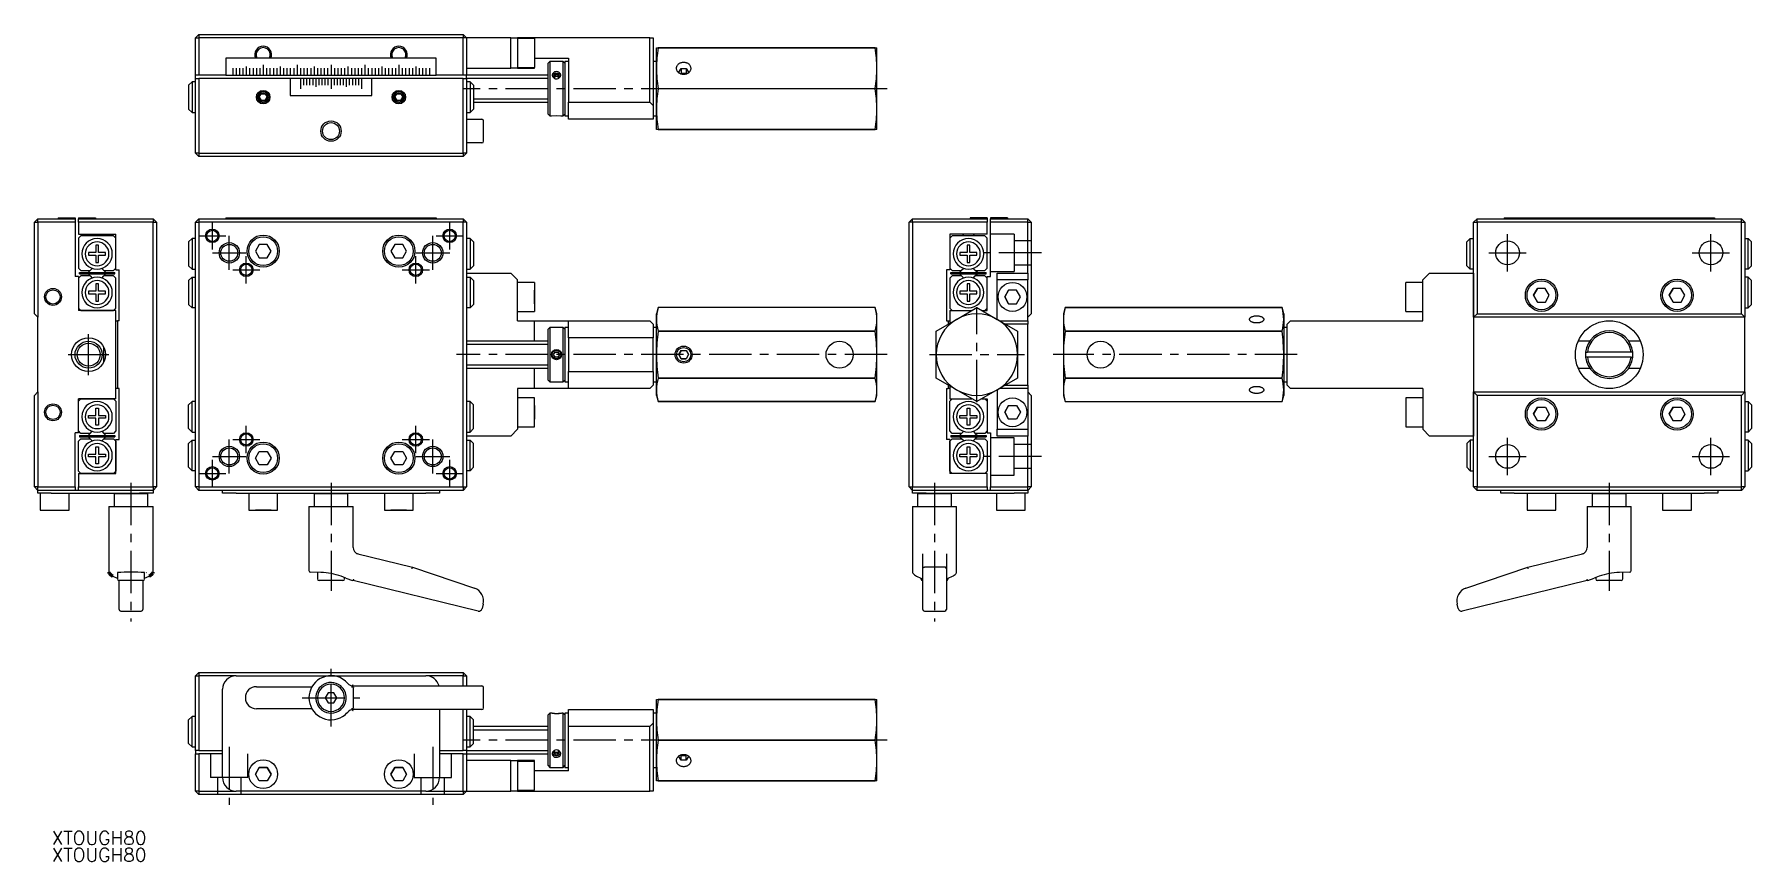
# Model space of a CAD drawing. Extents: x 11 to 517, y 13 to 257.
import ezdxf

# ---------------------------------------------------------------- set-up
doc = ezdxf.new("R2010")
doc.units = 0
doc.header["$LTSCALE"] = 10
doc.linetypes.add('CENTER', pattern=[2, 1.25, -0.25, 0.25, -0.25])
doc.linetypes.add('DASHED', pattern=[3.5, 2, -1.5])
doc.layers.get('0').update_dxf_attribs({"linetype": 'CONTINUOUS'})
doc.layers.add('CENTER', color=1, linetype='CENTER')
doc.styles.get("Standard").update_dxf_attribs({"font": 'txt.shx', "bigfont": '@extfont2.shx'})

# ---------------------------------------------------------------- blocks, each defined once
blk = doc.blocks.new('AID1')
at = {"color": 7}
blk.add_text('XTOUGH80', height=4, dxfattribs=at).set_placement((16.130903, 18.217708))
blk = doc.blocks.new('AID5')
at = {"color": 7}
blk.add_text('XTOUGH80', height=4, dxfattribs=at).set_placement((16.130903, 13.217708))

msp = doc.modelspace()

# ---------------------------------------------------------------- linework, layer by layer
at = {"color": 7, "linetype": 'CONTINUOUS'}
for p, q in [((59.5, 257), (58.5, 256)), ((58.5, 256), (59.5, 256)), ((58.5, 245), (58.5, 256)), ((59.5, 257), (59.5, 256)), ((59.5, 257), (137.5, 257)), ((59.5, 256), (59.5, 245)), ((137.5, 256), (59.5, 256)), ((137.5, 257), (137.5, 256)), ((138.5, 256), (137.5, 257)), ((137.5, 245), (137.5, 256)), ((138.5, 256), (137.5, 256)), ((151.5, 256), (138.5, 256)), ((138.5, 256), (138.5, 245)), ((151.5, 247), (151.5, 256)), ((151.5, 256), (153.5, 256)), ((153.5, 256), (153.5, 247)), ((192.5, 256), (153.5, 256)), ((158.5, 255.75), (153.5, 255.75)), ((158.5, 255.75), (158.5, 247.25)), ((192.5, 237), (192.5, 256)), ((192.5, 256), (193.5, 256)), ((193.5, 256), (193.5, 236)), ((67.5, 250), (67.5, 245)), ((129.5, 250), (67.5, 250)), ((67.5, 250), (67.5, 245)), ((129.5, 245), (129.5, 250)), ((158.5, 250), (168.5, 250)), ((163, 249), (162.5, 248.5)), ((162.5, 233.5), (162.5, 248.5)), ((163, 249), (163, 233)), ((167, 249), (163, 249)), ((167, 233), (167, 249)), ((167.5, 248.5), (167, 249)), ((167.5, 249), (167.5, 241)), ((168.5, 249), (167.5, 249)), ((168.5, 250), (168.5, 237)), ((194.5, 249), (193.5, 249)), ((194.5, 253), (194.995706, 253)), ((194.5, 247), (194.5, 253)), ((194.995706, 252.988896), (194.995706, 253)), ((194.995706, 253), (259.004294, 253)), ((259.004294, 252.988896), (194.995706, 252.988896)), ((200.891307, 248.169008), (201.015076, 248.285982)), ((201.015076, 248.285982), (201.150146, 248.393169)), ((201.150146, 248.393169), (201.295489, 248.489754)), ((201.295489, 248.489754), (201.45, 248.575)), ((201.45, 248.575), (201.612502, 248.64826)), ((201.612502, 248.64826), (201.781758, 248.708975)), ((201.781758, 248.708975), (201.95648, 248.756684)), ((201.95648, 248.756684), (202.135339, 248.791024)), ((202.135339, 248.791024), (202.316973, 248.811733)), ((202.316973, 248.811733), (202.5, 248.818653)), ((202.5, 248.818653), (202.683027, 248.811733)), ((202.683027, 248.811733), (202.864661, 248.791024)), ((202.864661, 248.791024), (203.04352, 248.756684)), ((203.04352, 248.756684), (203.218242, 248.708975)), ((203.218242, 248.708975), (203.387498, 248.64826)), ((203.387498, 248.64826), (203.55, 248.575)), ((203.55, 248.575), (203.704511, 248.489754)), ((203.704511, 248.489754), (203.849854, 248.393169)), ((203.849854, 248.393169), (203.984924, 248.285982)), ((203.984924, 248.285982), (204.108693, 248.169008)), ((259.004294, 252.988896), (259.004294, 253)), ((259.004294, 253), (259.5, 253)), ((259.5, 247), (259.5, 253)), ((59.5, 245), (58.5, 245)), ((58.5, 244), (58.5, 245)), ((58.5, 222), (58.5, 244)), ((58.5, 244), (59.5, 244)), ((67.49, 245), (59.5, 245)), ((59.5, 244), (59.5, 222)), ((86.49, 244), (59.5, 244)), ((67.5, 245), (69.5, 245)), ((69.5, 245), (70.5, 245)), ((70.5, 245), (71.5, 245)), ((71.5, 245), (72.5, 245)), ((72.5, 245), (73.5, 245)), ((73.5, 245), (74.5, 245)), ((74.5, 245), (75.5, 245)), ((75.5, 245), (76.5, 245)), ((76.5, 245), (77.5, 245)), ((77.5, 245), (78.5, 245)), ((78.5, 245), (79.5, 245)), ((79.5, 245), (80.5, 245)), ((80.5, 245), (81.5, 245)), ((81.5, 245), (82.5, 245)), ((82.5, 245), (83.5, 245)), ((83.5, 245), (84.5, 245)), ((84.5, 245), (85.5, 245)), ((85.5, 245), (86.5, 245)), ((86.5, 245), (87.5, 245)), ((86.5, 244), (86.5, 239)), ((89.5, 244), (86.5, 244)), ((86.5, 244), (86.5, 239)), ((87.5, 245), (88.5, 245)), ((88.5, 245), (89.5, 245)), ((89.5, 245), (90.5, 245)), ((90.4, 244), (89.5, 244)), ((91.3, 244), (90.4, 244)), ((90.5, 245), (91.5, 245)), ((92.2, 244), (91.3, 244)), ((91.5, 245), (92.5, 245)), ((93.1, 244), (92.2, 244)), ((92.5, 245), (93.5, 245)), ((94, 244), (93.1, 244)), ((93.5, 245), (94.5, 245)), ((94.9, 244), (94, 244)), ((94.5, 245), (95.5, 245)), ((95.8, 244), (94.9, 244)), ((95.5, 245), (96.5, 245)), ((96.7, 244), (95.8, 244)), ((96.5, 245), (97.5, 245)), ((97.6, 244), (96.7, 244)), ((97.5, 245), (98.5, 245)), ((98.5, 244), (97.6, 244)), ((98.5, 245), (99.5, 245)), ((99.4, 244), (98.5, 244)), ((100.3, 244), (99.4, 244)), ((99.5, 245), (100.5, 245)), ((101.2, 244), (100.3, 244)), ((100.5, 245), (101.5, 245)), ((102.1, 244), (101.2, 244)), ((101.5, 245), (102.5, 245)), ((103, 244), (102.1, 244)), ((102.5, 245), (103.5, 245)), ((103.9, 244), (103, 244)), ((103.5, 245), (104.5, 245)), ((104.8, 244), (103.9, 244)), ((104.5, 245), (105.5, 245)), ((105.7, 244), (104.8, 244)), ((105.5, 245), (106.5, 245)), ((106.6, 244), (105.7, 244)), ((106.5, 245), (107.5, 245)), ((107.5, 244), (106.6, 244)), ((107.5, 245), (108.5, 245)), ((110.5, 244), (107.5, 244)), ((108.5, 245), (109.5, 245)), ((109.5, 245), (110.5, 245)), ((110.5, 245), (111.5, 245)), ((110.5, 239), (110.5, 244)), ((137.5, 244), (110.51, 244)), ((111.5, 245), (112.5, 245)), ((112.5, 245), (113.5, 245)), ((113.5, 245), (114.5, 245)), ((114.5, 245), (115.5, 245)), ((115.5, 245), (116.5, 245)), ((116.5, 245), (117.5, 245)), ((117.5, 245), (118.5, 245)), ((118.5, 245), (119.5, 245)), ((119.5, 245), (120.5, 245)), ((120.5, 245), (121.5, 245)), ((121.5, 245), (122.5, 245)), ((122.5, 245), (123.5, 245)), ((123.5, 245), (124.5, 245)), ((124.5, 245), (125.5, 245)), ((125.5, 245), (126.5, 245)), ((126.5, 245), (127.5, 245)), ((127.5, 245), (129.5, 245)), ((137.5, 245), (129.51, 245)), ((138.5, 245), (137.5, 245)), ((137.5, 222), (137.5, 244)), ((137.5, 244), (138.5, 244)), ((138.5, 247), (151.5, 247)), ((138.5, 244), (138.5, 245)), ((162.499981, 245), (138.5, 245)), ((138.5, 244), (138.5, 222)), ((153.5, 247), (151.5, 247)), ((153.5, 247.25), (158.5, 247.25)), ((153.5, 247), (158.5, 247)), ((158.5, 247), (158.5, 247.25)), ((163.756498, 245.10969), (163.75, 245.000001)), ((163.75, 245.000001), (163.757578, 244.880388)), ((163.781873, 245.240441), (163.756498, 245.10969)), ((163.757578, 244.880388), (163.783914, 244.746949)), ((163.828078, 245.370668), (163.781873, 245.240441)), ((163.783259, 244.748054), (163.81147, 244.835295)), ((163.783914, 244.746949), (163.8297, 244.613627)), ((163.81147, 244.835295), (163.848006, 244.920188)), ((163.892241, 245.491017), (163.828078, 245.370668)), ((163.8297, 244.613627), (163.893949, 244.48505)), ((163.848006, 244.920188), (163.892611, 245.002137)), ((163.973836, 245.602195), (163.892241, 245.491017)), ((163.892611, 245.002137), (163.944972, 245.08057)), ((163.893949, 244.48505), (163.974156, 244.365473)), ((163.944972, 245.08057), (164.004722, 245.154936)), ((164.073356, 245.704494), (163.973836, 245.602195)), ((164.004722, 245.154936), (164.071443, 245.224715)), ((164.071443, 245.224715), (164.144668, 245.289418)), ((164.184632, 245.792366), (164.073356, 245.704494)), ((164.133975, 244.5), (164.566987, 245.149519)), ((164.485358, 243.972925), (164.133975, 244.5)), ((164.144668, 245.289418), (164.223884, 245.348592)), ((164.310302, 245.86872), (164.184632, 245.792366)), ((164.223884, 245.348592), (164.308536, 245.401822)), ((164.308536, 245.401822), (164.39803, 245.448736)), ((164.446648, 245.931226), (164.310302, 245.86872)), ((164.566987, 244.549519), (164.333975, 244.2)), ((164.39803, 245.448736), (164.491741, 245.489004)), ((164.491741, 245.489004), (164.589012, 245.522346)), ((164.566987, 245.149519), (165.433013, 245.149519)), ((164.566987, 245.149519), (164.566987, 244.549519)), ((165.433013, 244.549519), (164.566987, 244.549519)), ((164.589012, 245.522346), (164.689162, 245.548527)), ((164.689162, 245.548527), (164.791488, 245.567365)), ((164.791488, 245.567365), (164.895275, 245.578726)), ((164.895275, 245.578726), (164.999796, 245.582532)), ((164.999796, 245.582532), (165.104318, 245.578755)), ((165.104318, 245.578755), (165.208109, 245.567423)), ((165.208109, 245.567423), (165.310443, 245.548615)), ((165.310443, 245.548615), (165.410602, 245.522462)), ((165.410602, 245.522462), (165.507886, 245.489148)), ((165.433013, 245.149519), (165.866025, 244.5)), ((165.433013, 245.149519), (165.433013, 244.549519)), ((165.666025, 244.2), (165.433013, 244.549519)), ((165.507886, 245.489148), (165.601612, 245.448906)), ((165.866025, 244.5), (165.514459, 243.972651)), ((165.601612, 245.448906), (165.691124, 245.402017)), ((165.808498, 245.797097), (165.680225, 245.873692)), ((165.691124, 245.402017), (165.775796, 245.348811)), ((165.775796, 245.348811), (165.855034, 245.28966)), ((165.921483, 245.709091), (165.808498, 245.797097)), ((165.855034, 245.28966), (165.928284, 245.224977)), ((166.019668, 245.609789), (165.921483, 245.709091)), ((165.928284, 245.224977), (165.995031, 245.155217)), ((165.933917, 244.258845), (166.030785, 244.371995)), ((165.995031, 245.155217), (166.054809, 245.080868)), ((166.102863, 245.498721), (166.019668, 245.609789)), ((166.030785, 244.371995), (166.111631, 244.494727)), ((166.054809, 245.080868), (166.1072, 245.00245)), ((166.16684, 245.381954), (166.102863, 245.498721)), ((166.1072, 245.00245), (166.151835, 244.920514)), ((166.111631, 244.494727), (166.175873, 244.627135)), ((166.151835, 244.920514), (166.188403, 244.835631)), ((166.213856, 245.255623), (166.16684, 245.381954)), ((166.175873, 244.627135), (166.219496, 244.759971)), ((166.188403, 244.835631), (166.216647, 244.748399)), ((166.241717, 245.123741), (166.213856, 245.255623)), ((166.219496, 244.759971), (166.244461, 244.897855)), ((166.25, 244.999998), (166.241717, 245.123741)), ((166.244461, 244.897855), (166.25, 244.999998)), ((194.5, 235), (194.5, 247)), ((200.4, 247), (200.407991, 247.158506)), ((200.406474, 246.85731), (200.4, 247)), ((200.425854, 246.7155), (200.406474, 246.85731)), ((200.407991, 247.158506), (200.431904, 247.315806)), ((200.458023, 246.575444), (200.425854, 246.7155)), ((200.431904, 247.315806), (200.471556, 247.470702)), ((200.502781, 246.438005), (200.458023, 246.575444)), ((200.471556, 247.470702), (200.526645, 247.622016)), ((200.559853, 246.304031), (200.502781, 246.438005)), ((200.526645, 247.622016), (200.596754, 247.768596)), ((200.628886, 246.174349), (200.559853, 246.304031)), ((200.596754, 247.768596), (200.681347, 247.909327)), ((200.709456, 246.049756), (200.628886, 246.174349)), ((200.681347, 247.909327), (200.779781, 248.043137)), ((200.801064, 245.931022), (200.709456, 246.049756)), ((200.779781, 248.043137), (200.891307, 248.169008)), ((200.903147, 245.818879), (200.801064, 245.931022)), ((201.015076, 245.714018), (200.903147, 245.818879)), ((201.136159, 245.617085), (201.015076, 245.714018)), ((201.056625, 245.845977), (201.777221, 246.929054)), ((201.319373, 245.497135), (201.056625, 245.845977)), ((201.265651, 245.528679), (201.136159, 245.617085)), ((201.402753, 245.449343), (201.265651, 245.528679)), ((201.54662, 245.379568), (201.402753, 245.449343)), ((201.696365, 245.319783), (201.54662, 245.379568)), ((201.777221, 245.477398), (201.677036, 245.326815)), ((201.851064, 245.270358), (201.696365, 245.319783)), ((201.777221, 246.929054), (203.220597, 246.930145)), ((201.777221, 246.929054), (201.777221, 245.477398)), ((203.220597, 245.478489), (201.777221, 245.477398)), ((202.009765, 245.231596), (201.851064, 245.270358)), ((202.171488, 245.203737), (202.009765, 245.231596)), ((202.335236, 245.186953), (202.171488, 245.203737)), ((202.5, 245.181347), (202.335236, 245.186953)), ((202.664764, 245.186953), (202.5, 245.181347)), ((202.828512, 245.203737), (202.664764, 245.186953)), ((202.990235, 245.231596), (202.828512, 245.203737)), ((203.148936, 245.270358), (202.990235, 245.231596)), ((203.303635, 245.319783), (203.148936, 245.270358)), ((203.220597, 246.930145), (203.943375, 245.848159)), ((203.220597, 246.930145), (203.220597, 245.478489)), ((203.322123, 245.326505), (203.220597, 245.478489)), ((203.45338, 245.379568), (203.303635, 245.319783)), ((203.597247, 245.449343), (203.45338, 245.379568)), ((203.734349, 245.528679), (203.597247, 245.449343)), ((203.943375, 245.848159), (203.679796, 245.496605)), ((203.863841, 245.617085), (203.734349, 245.528679)), ((203.984924, 245.714018), (203.863841, 245.617085)), ((204.096853, 245.818879), (203.984924, 245.714018)), ((204.198936, 245.931022), (204.096853, 245.818879)), ((204.108693, 248.169008), (204.220219, 248.043137)), ((204.290544, 246.049756), (204.198936, 245.931022)), ((204.220219, 248.043137), (204.318653, 247.909327)), ((204.371114, 246.174349), (204.290544, 246.049756)), ((204.318653, 247.909327), (204.403246, 247.768596)), ((204.440147, 246.304031), (204.371114, 246.174349)), ((204.403246, 247.768596), (204.473355, 247.622016)), ((204.497219, 246.438005), (204.440147, 246.304031)), ((204.473355, 247.622016), (204.528444, 247.470702)), ((204.541977, 246.575444), (204.497219, 246.438005)), ((204.528444, 247.470702), (204.568096, 247.315806)), ((204.574146, 246.7155), (204.541977, 246.575444)), ((204.568096, 247.315806), (204.592009, 247.158506)), ((204.593526, 246.85731), (204.574146, 246.7155)), ((204.592009, 247.158506), (204.6, 247)), ((204.6, 247), (204.593526, 246.85731)), ((259.5, 235), (259.5, 247)), ((57.5, 243), (56.5, 242)), ((56.5, 242), (56.5, 238.5)), ((56.5, 238.5), (56.5, 235)), ((57.5, 243), (57.5, 238.5)), ((58.5, 243), (57.5, 243)), ((57.5, 238.5), (57.5, 234)), ((77.345299, 238.5), (77.92265, 239.5)), ((77.92265, 237.5), (77.345299, 238.5)), ((77.345299, 238.5), (77.92265, 237.5)), ((77.92265, 239.5), (79.07735, 239.5)), ((79.07735, 239.5), (79.654701, 238.5)), ((79.654701, 238.5), (79.07735, 237.5)), ((79.07735, 237.5), (79.654701, 238.5)), ((86.5, 239), (110.5, 239)), ((117.345299, 238.5), (117.92265, 239.5)), ((117.92265, 237.5), (117.345299, 238.5)), ((117.345299, 238.5), (117.92265, 237.5)), ((117.92265, 239.5), (119.07735, 239.5)), ((119.07735, 239.5), (119.654701, 238.5)), ((119.654701, 238.5), (119.07735, 237.5)), ((119.07735, 237.5), (119.654701, 238.5)), ((139.5, 243), (138.5, 243)), ((139.5, 243), (139.5, 238.5)), ((140.5, 242), (139.5, 243)), ((139.5, 238.5), (139.5, 234)), ((140.5, 242), (140.5, 238.5)), ((140.5, 238.5), (140.5, 235)), ((167.5, 241), (167.5, 233)), ((194.995706, 240.988896), (194.995706, 241.011104)), ((194.995706, 241.011104), (259.004294, 241.011104)), ((259.004294, 240.988896), (194.995706, 240.988896)), ((259.004294, 240.988896), (259.004294, 241.011104)), ((56.5, 235), (57.5, 234)), ((57.5, 234), (58.5, 234)), ((79.07735, 237.5), (77.92265, 237.5)), ((77.92265, 237.5), (79.07735, 237.5)), ((119.07735, 237.5), (117.92265, 237.5)), ((117.92265, 237.5), (119.07735, 237.5)), ((138.5, 234), (139.5, 234)), ((139.5, 234), (140.5, 235)), ((140.5, 237), (162.499981, 237)), ((162.5, 233.5), (163, 233)), ((163, 233), (163.500005, 233)), ((166.25, 233), (167, 233)), ((167, 233), (167.5, 233.5)), ((167.5, 233), (168.5, 233)), ((168.5, 237), (192.5, 237)), ((168.5, 232), (168.5, 237)), ((193.5, 236), (192.5, 237)), ((193.5, 236), (193.5, 232)), ((193.5, 233), (194.5, 233)), ((194.5, 229), (194.5, 235)), ((259.5, 229), (259.5, 235)), ((138.5, 232), (140.620818, 232)), ((140.620818, 232), (143, 232)), ((143.5, 225.5), (143.5, 231.5)), ((193.5, 232), (168.5, 232)), ((194.995706, 229), (194.5, 229)), ((194.995706, 229.011104), (259.004294, 229.011104)), ((194.995706, 229), (194.995706, 229.011104)), ((259.004294, 229), (194.995706, 229)), ((259.004294, 229), (259.004294, 229.011104)), ((259.5, 229), (259.004294, 229)), ((140.620818, 225), (138.5, 225)), ((143, 225), (140.620818, 225)), ((59.5, 222), (58.5, 222)), ((58.5, 222), (59.5, 221)), ((59.5, 222), (59.5, 221)), ((59.5, 222), (137.5, 222)), ((137.5, 221), (59.5, 221)), ((138.5, 222), (137.5, 222)), ((138.5, 222), (137.5, 221)), ((137.5, 222), (137.5, 221)), ((11, 201.621019), (12, 202.621019)), ((12, 201.621019), (12, 202.621019)), ((12, 202.621019), (23, 202.621019)), ((18, 202.921019), (18, 202.621019)), ((18, 202.921019), (23, 202.921019)), ((23, 202.921019), (23, 202.621019)), ((23, 202.621019), (23, 201.621019)), ((24, 202.921019), (24, 202.621019)), ((24, 202.921019), (29, 202.921019)), ((24, 202.621019), (46, 202.621019)), ((24, 201.621019), (24, 202.621019)), ((29, 202.921019), (29, 202.621019)), ((46, 202.621019), (46, 201.621019)), ((46, 202.621019), (47, 201.621019)), ((59.5, 202.621019), (58.5, 201.621019)), ((59.5, 202.621019), (137.5, 202.621019)), ((59.5, 202.621019), (59.5, 201.621019)), ((67.5, 202.921019), (67.5, 202.621019)), ((67.5, 202.921019), (69.5, 202.921019)), ((69.5, 202.921019), (70.5, 202.921019)), ((70.5, 202.921019), (71.5, 202.921019)), ((71.5, 202.921019), (72.5, 202.921019)), ((72.5, 202.921019), (73.5, 202.921019)), ((73.5, 202.921019), (74.5, 202.921019)), ((74.5, 202.921019), (75.5, 202.921019)), ((75.5, 202.921019), (76.5, 202.921019)), ((76.5, 202.921019), (77.5, 202.921019)), ((77.5, 202.921019), (78.5, 202.921019)), ((78.5, 202.921019), (79.5, 202.921019)), ((79.5, 202.921019), (80.5, 202.921019)), ((80.5, 202.921019), (81.5, 202.921019)), ((81.5, 202.921019), (82.5, 202.921019)), ((82.5, 202.921019), (83.5, 202.921019)), ((83.5, 202.921019), (84.5, 202.921019)), ((84.5, 202.921019), (85.5, 202.921019)), ((85.5, 202.921019), (86.49, 202.921019)), ((86.5, 202.921019), (86.5, 202.621019)), ((86.5, 202.921019), (110.5, 202.921019)), ((110.5, 202.921019), (110.5, 202.621019)), ((110.51, 202.921019), (111.5, 202.921019)), ((111.5, 202.921019), (112.5, 202.921019)), ((112.5, 202.921019), (113.5, 202.921019)), ((113.5, 202.921019), (114.5, 202.921019)), ((114.5, 202.921019), (115.5, 202.921019)), ((115.5, 202.921019), (116.5, 202.921019)), ((116.5, 202.921019), (117.5, 202.921019)), ((117.5, 202.921019), (118.5, 202.921019)), ((118.5, 202.921019), (119.5, 202.921019)), ((119.5, 202.921019), (120.5, 202.921019)), ((120.5, 202.921019), (121.5, 202.921019)), ((121.5, 202.921019), (122.5, 202.921019)), ((122.5, 202.921019), (123.5, 202.921019)), ((123.5, 202.921019), (124.5, 202.921019)), ((124.5, 202.921019), (125.5, 202.921019)), ((125.5, 202.921019), (126.5, 202.921019)), ((126.5, 202.921019), (127.5, 202.921019)), ((127.5, 202.921019), (129.5, 202.921019)), ((129.5, 202.921019), (129.5, 202.621019)), ((137.5, 202.621019), (137.5, 201.621019)), ((138.5, 201.621019), (137.5, 202.621019)), ((270, 202.621019), (269, 201.621019)), ((270, 202.621019), (292, 202.621019)), ((270, 201.621019), (270, 202.621019)), ((287, 202.921019), (292, 202.921019)), ((287.722727, 202.921019), (287, 202.921019)), ((287, 202.921019), (287, 202.621019)), ((287.593182, 202.921019), (288.772727, 202.921019)), ((287.729545, 202.921019), (287.593182, 202.921019)), ((288.125, 202.921019), (287.593182, 202.921019)), ((287.593182, 202.921019), (287.722727, 202.921019)), ((287.722792, 202.921019), (287.593182, 202.921019)), ((287.593182, 202.921019), (287.722697, 202.921019)), ((287.722781, 202.921019), (287.593182, 202.921019)), ((287.593182, 202.921019), (287.722781, 202.921019)), ((287.593182, 202.921019), (287.722781, 202.921019)), ((287.722733, 202.921019), (287.593182, 202.921019)), ((287.613636, 202.921019), (287.722727, 202.921019)), ((287.722809, 202.921019), (287.613636, 202.921019)), ((287.613636, 202.921019), (287.722727, 202.921019)), ((287.722727, 202.921019), (287.613636, 202.921019)), ((287.784091, 202.921019), (287.729545, 202.921019)), ((287.865909, 202.921019), (287.784091, 202.921019)), ((288.772727, 202.921019), (287.865909, 202.921019)), ((288.786364, 202.921019), (288.125, 202.921019)), ((288.65943, 202.921019), (288.65488, 202.921019)), ((288.663636, 202.921019), (288.65488, 202.921019)), ((288.793182, 202.921019), (288.656751, 202.921019)), ((288.793182, 202.921019), (288.656751, 202.921019)), ((288.786364, 202.921019), (288.656761, 202.921019)), ((288.786364, 202.921019), (288.656761, 202.921019)), ((288.656763, 202.921019), (288.786364, 202.921019)), ((288.656763, 202.921019), (288.786364, 202.921019)), ((288.656763, 202.921019), (288.786364, 202.921019)), ((288.656764, 202.921019), (288.663636, 202.921019)), ((288.656764, 202.921019), (288.663636, 202.921019)), ((288.663636, 202.921019), (288.656818, 202.921019)), ((288.656818, 202.921019), (288.663636, 202.921019)), ((288.663636, 202.921019), (288.656818, 202.921019)), ((288.656892, 202.921019), (288.663653, 202.921019)), ((288.656892, 202.921019), (288.663653, 202.921019)), ((288.663636, 202.921019), (288.65943, 202.921019)), ((288.772727, 202.921019), (288.663636, 202.921019)), ((288.663636, 202.921019), (288.772727, 202.921019)), ((292, 202.921019), (288.663636, 202.921019)), ((288.663653, 202.921019), (288.793182, 202.921019)), ((288.663653, 202.921019), (288.793182, 202.921019)), ((292, 202.921019), (289, 202.921019)), ((292, 202.921019), (289, 202.921019)), ((292, 202.921019), (289, 202.921019)), ((292, 202.921019), (289.5, 202.921019)), ((292, 202.921019), (289.5, 202.921019)), ((292, 202.921019), (290, 202.921019)), ((292, 202.921019), (290, 202.921019)), ((292, 202.921019), (290, 202.921019)), ((292, 202.921019), (290, 202.921019)), ((292, 202.921019), (290, 202.921019)), ((292, 202.921019), (290, 202.921019)), ((292, 202.921019), (290, 202.921019)), ((292, 202.921019), (290, 202.921019)), ((292, 202.921019), (290, 202.921019)), ((292, 202.921019), (290, 202.921019)), ((292, 202.921019), (290, 202.921019)), ((292, 202.921019), (290, 202.921019)), ((292, 202.921019), (290, 202.921019)), ((292, 202.921019), (290, 202.921019)), ((292, 202.921019), (290, 202.921019)), ((292, 202.921019), (290, 202.921019)), ((292, 202.921019), (292, 202.621019)), ((292, 202.621019), (292, 201.621019)), ((293, 202.921019), (298, 202.921019)), ((295, 202.921019), (293, 202.921019)), ((295, 202.921019), (293, 202.921019)), ((295, 202.921019), (293, 202.921019)), ((295, 202.921019), (293, 202.921019)), ((295.5, 202.921019), (293, 202.921019)), ((295, 202.921019), (293, 202.921019)), ((295, 202.921019), (293, 202.921019)), ((295, 202.921019), (293, 202.921019)), ((295, 202.921019), (293, 202.921019)), ((296, 202.921019), (293, 202.921019)), ((295, 202.921019), (293, 202.921019)), ((295, 202.921019), (293, 202.921019)), ((295, 202.921019), (293, 202.921019)), ((295, 202.921019), (293, 202.921019)), ((295.5, 202.921019), (293, 202.921019)), ((295, 202.921019), (293, 202.921019)), ((295, 202.921019), (293, 202.921019)), ((295, 202.921019), (293, 202.921019)), ((295, 202.921019), (293, 202.921019)), ((296, 202.921019), (293, 202.921019)), ((295, 202.921019), (293, 202.921019)), ((295, 202.921019), (293, 202.921019)), ((295, 202.921019), (293, 202.921019)), ((295, 202.921019), (293, 202.921019)), ((295.5, 202.921019), (293, 202.921019)), ((295, 202.921019), (293, 202.921019)), ((295, 202.921019), (293, 202.921019)), ((295, 202.921019), (293, 202.921019)), ((295, 202.921019), (293, 202.921019)), ((296, 202.921019), (293, 202.921019)), ((295, 202.921019), (293, 202.921019)), ((295, 202.921019), (293, 202.921019)), ((295, 202.921019), (293, 202.921019)), ((295, 202.921019), (293, 202.921019)), ((295.5, 202.921019), (293, 202.921019)), ((295, 202.921019), (293, 202.921019)), ((295, 202.921019), (293, 202.921019)), ((295, 202.921019), (293, 202.921019)), ((295, 202.921019), (293, 202.921019)), ((296, 202.921019), (293, 202.921019)), ((295, 202.921019), (293, 202.921019)), ((295, 202.921019), (293, 202.921019)), ((295, 202.921019), (293, 202.921019)), ((295, 202.921019), (293, 202.921019)), ((295.5, 202.921019), (293, 202.921019)), ((295, 202.921019), (293, 202.921019)), ((295, 202.921019), (293, 202.921019)), ((295, 202.921019), (293, 202.921019)), ((295, 202.921019), (293, 202.921019)), ((296, 202.921019), (293, 202.921019)), ((295, 202.921019), (293, 202.921019)), ((295, 202.921019), (293, 202.921019)), ((295, 202.921019), (293, 202.921019)), ((295, 202.921019), (293, 202.921019)), ((295.5, 202.921019), (293, 202.921019)), ((295, 202.921019), (293, 202.921019)), ((295, 202.921019), (293, 202.921019)), ((295, 202.921019), (293, 202.921019)), ((295, 202.921019), (293, 202.921019)), ((296.422727, 202.921019), (293, 202.921019)), ((293, 202.921019), (293, 202.621019)), ((293, 202.621019), (304, 202.621019)), ((293, 201.621019), (293, 202.621019)), ((296.422698, 202.921019), (296.293182, 202.921019)), ((296.293182, 202.921019), (296.422781, 202.921019)), ((296.422792, 202.921019), (296.293182, 202.921019)), ((296.293182, 202.921019), (296.422781, 202.921019)), ((296.293182, 202.921019), (296.422727, 202.921019)), ((296.293182, 202.921019), (296.422727, 202.921019)), ((296.422792, 202.921019), (296.293182, 202.921019)), ((296.293182, 202.921019), (296.422781, 202.921019)), ((296.422792, 202.921019), (296.293182, 202.921019)), ((296.293182, 202.921019), (296.422781, 202.921019)), ((296.429488, 202.921019), (296.293182, 202.921019)), ((296.293182, 202.921019), (296.42281, 202.921019)), ((296.293182, 202.921019), (296.422727, 202.921019)), ((296.293182, 202.921019), (296.422781, 202.921019)), ((296.422733, 202.921019), (296.293182, 202.921019)), ((296.422733, 202.921019), (296.293182, 202.921019)), ((296.422733, 202.921019), (296.293182, 202.921019)), ((296.422733, 202.921019), (296.293182, 202.921019)), ((296.709091, 202.921019), (296.3, 202.921019)), ((296.429507, 202.921019), (296.3, 202.921019)), ((296.4227, 202.921019), (296.3, 202.921019)), ((296.3, 202.921019), (296.424288, 202.921019)), ((296.422784, 202.921019), (296.3, 202.921019)), ((296.3, 202.921019), (296.424288, 202.921019)), ((296.3, 202.921019), (297.35, 202.921019)), ((296.3, 202.921019), (297.35, 202.921019)), ((296.313636, 202.921019), (296.429545, 202.921019)), ((296.429545, 202.921019), (296.313636, 202.921019)), ((296.313636, 202.921019), (296.42281, 202.921019)), ((296.422809, 202.921019), (296.313636, 202.921019)), ((296.313636, 202.921019), (296.422727, 202.921019)), ((296.422727, 202.921019), (296.313636, 202.921019)), ((296.313636, 202.921019), (296.42281, 202.921019)), ((296.422727, 202.921019), (296.313636, 202.921019)), ((296.313636, 202.921019), (296.42281, 202.921019)), ((296.422727, 202.921019), (296.313636, 202.921019)), ((296.313636, 202.921019), (296.422727, 202.921019)), ((296.422727, 202.921019), (296.313636, 202.921019)), ((296.443129, 202.921019), (296.429488, 202.921019)), ((296.443126, 202.921019), (296.429507, 202.921019)), ((296.429545, 202.921019), (296.443182, 202.921019)), ((296.913636, 202.921019), (296.429545, 202.921019)), ((297.363636, 202.921019), (296.429546, 202.921019)), ((296.443177, 202.921019), (296.429546, 202.921019)), ((296.429546, 202.921019), (296.709091, 202.921019)), ((296.429546, 202.921019), (296.709091, 202.921019)), ((296.709091, 202.921019), (296.443126, 202.921019)), ((296.756706, 202.921019), (296.443129, 202.921019)), ((296.756829, 202.921019), (296.443177, 202.921019)), ((296.443182, 202.921019), (296.715909, 202.921019)), ((296.756818, 202.921019), (296.675001, 202.921019)), ((296.675001, 202.921019), (296.79086, 202.921019)), ((296.715909, 202.921019), (296.756818, 202.921019)), ((296.790838, 202.921019), (296.756706, 202.921019)), ((296.79092, 202.921019), (296.756829, 202.921019)), ((296.825, 202.921019), (296.790838, 202.921019)), ((296.79086, 202.921019), (297.363653, 202.921019)), ((296.79091, 202.921019), (296.913636, 202.921019)), ((297.363636, 202.921019), (296.79091, 202.921019)), ((297.350019, 202.921019), (296.79092, 202.921019)), ((297.486364, 202.921019), (296.825, 202.921019)), ((297.138636, 202.921019), (297.350027, 202.921019)), ((297.493182, 202.921019), (297.138636, 202.921019)), ((297.35, 202.921019), (297.479545, 202.921019)), ((297.35, 202.921019), (297.363636, 202.921019)), ((297.363636, 202.921019), (297.350019, 202.921019)), ((297.350027, 202.921019), (297.363636, 202.921019)), ((297.35943, 202.921019), (297.35488, 202.921019)), ((297.363636, 202.921019), (297.35488, 202.921019)), ((297.363636, 202.921019), (297.35488, 202.921019)), ((297.363636, 202.921019), (297.35488, 202.921019)), ((297.363636, 202.921019), (297.35488, 202.921019)), ((297.359123, 202.921019), (297.35571, 202.921019)), ((297.356725, 202.921019), (297.363636, 202.921019)), ((297.356725, 202.921019), (297.363636, 202.921019)), ((297.356725, 202.921019), (297.363636, 202.921019)), ((297.363636, 202.921019), (297.356741, 202.921019)), ((297.363636, 202.921019), (297.356741, 202.921019)), ((297.493182, 202.921019), (297.356751, 202.921019)), ((297.493182, 202.921019), (297.356751, 202.921019)), ((297.359123, 202.921019), (297.356751, 202.921019)), ((297.359123, 202.921019), (297.356751, 202.921019)), ((297.486364, 202.921019), (297.356761, 202.921019)), ((297.486364, 202.921019), (297.356761, 202.921019)), ((297.486364, 202.921019), (297.356761, 202.921019)), ((297.486364, 202.921019), (297.356761, 202.921019)), ((297.356763, 202.921019), (297.486364, 202.921019)), ((297.356763, 202.921019), (297.486364, 202.921019)), ((297.356763, 202.921019), (297.486364, 202.921019)), ((297.356764, 202.921019), (297.357779, 202.921019)), ((297.356764, 202.921019), (297.357779, 202.921019)), ((297.356764, 202.921019), (297.363636, 202.921019)), ((297.363636, 202.921019), (297.356818, 202.921019)), ((297.363636, 202.921019), (297.356818, 202.921019)), ((297.363636, 202.921019), (297.356818, 202.921019)), ((297.363636, 202.921019), (297.356818, 202.921019)), ((297.363636, 202.921019), (297.356818, 202.921019)), ((297.356818, 202.921019), (297.363636, 202.921019)), ((297.356818, 202.921019), (297.363636, 202.921019)), ((297.356818, 202.921019), (297.363636, 202.921019)), ((297.356857, 202.921019), (297.363636, 202.921019)), ((297.356857, 202.921019), (297.486364, 202.921019)), ((297.356857, 202.921019), (297.357779, 202.921019)), ((297.356857, 202.921019), (297.486364, 202.921019)), ((297.356892, 202.921019), (297.363653, 202.921019)), ((297.356892, 202.921019), (297.363653, 202.921019)), ((297.356892, 202.921019), (297.363653, 202.921019)), ((297.357779, 202.921019), (297.363636, 202.921019)), ((297.357779, 202.921019), (297.363636, 202.921019)), ((297.357779, 202.921019), (297.363636, 202.921019)), ((297.493182, 202.921019), (297.359123, 202.921019)), ((297.493182, 202.921019), (297.359123, 202.921019)), ((297.493182, 202.921019), (297.359123, 202.921019)), ((297.363636, 202.921019), (297.35943, 202.921019)), ((297.479545, 202.921019), (297.363636, 202.921019)), ((297.479545, 202.921019), (297.363636, 202.921019)), ((297.479545, 202.921019), (297.363636, 202.921019)), ((297.479545, 202.921019), (297.363636, 202.921019)), ((297.363636, 202.921019), (297.479545, 202.921019)), ((297.472727, 202.921019), (297.363636, 202.921019)), ((297.363636, 202.921019), (297.472727, 202.921019)), ((297.472727, 202.921019), (297.363636, 202.921019)), ((297.363636, 202.921019), (297.472727, 202.921019)), ((298, 202.921019), (297.363636, 202.921019)), ((297.472727, 202.921019), (297.363636, 202.921019)), ((297.363636, 202.921019), (297.472727, 202.921019)), ((297.472727, 202.921019), (297.363636, 202.921019)), ((297.363636, 202.921019), (297.472727, 202.921019)), ((297.363636, 202.921019), (297.479545, 202.921019)), ((297.363636, 202.921019), (297.479545, 202.921019)), ((297.363653, 202.921019), (297.493182, 202.921019)), ((297.363653, 202.921019), (297.493182, 202.921019)), ((297.363653, 202.921019), (297.493182, 202.921019)), ((297.363653, 202.921019), (297.493182, 202.921019)), ((297.363653, 202.921019), (297.493182, 202.921019)), ((297.363653, 202.921019), (297.493182, 202.921019)), ((298, 202.921019), (298, 202.621019)), ((305, 201.621019), (304, 202.621019)), ((304, 201.621019), (304, 202.621019)), ((435.5, 201.621019), (436.5, 202.621019)), ((436.5, 201.621019), (436.5, 202.621019)), ((436.5, 202.621019), (514.5, 202.621019)), ((444.5, 202.921019), (444.5, 202.621019)), ((444.5, 202.921019), (506.5, 202.921019)), ((506.5, 202.921019), (506.5, 202.621019)), ((514.5, 201.621019), (514.5, 202.621019)), ((515.5, 201.621019), (514.5, 202.621019)), ((11, 201.621019), (12, 201.621019)), ((11, 174.621019), (11, 201.621019)), ((23, 201.621019), (12, 201.621019)), ((12, 201.621019), (12, 173.621019)), ((23, 201.621019), (23, 185.621019)), ((46, 201.621019), (24, 201.621019)), ((24, 201.621019), (24, 198.121019)), ((24, 198.121019), (35, 198.121019)), ((24.7, 197.621019), (24, 196.921019)), ((34.3, 197.621019), (24.7, 197.621019)), ((27.75, 198.121019), (27.85, 198.021019)), ((27.85, 198.021019), (28.25, 197.621019)), ((30.75, 197.621019), (31.15, 198.021019)), ((31.15, 198.021019), (31.25, 198.121019)), ((35, 196.921019), (34.3, 197.621019)), ((35, 196.921019), (35, 198.121019)), ((46, 123.621019), (46, 201.621019)), ((46, 201.621019), (47, 201.621019)), ((47, 201.621019), (47, 123.621019)), ((58.5, 201.621019), (59.5, 201.621019)), ((58.5, 123.621019), (58.5, 201.621019)), ((59.5, 201.621019), (59.5, 123.621019)), ((137.5, 201.621019), (59.5, 201.621019)), ((137.5, 123.621019), (137.5, 201.621019)), ((138.5, 201.621019), (137.5, 201.621019)), ((138.5, 201.621019), (138.5, 123.621019)), ((270, 201.621019), (269, 201.621019)), ((269, 123.621019), (269, 201.621019)), ((292, 201.621019), (270, 201.621019)), ((270, 201.621019), (270, 123.621019)), ((292, 198.121019), (281, 198.121019)), ((281, 198.121019), (281, 196.921019)), ((281.7, 197.621019), (281, 196.921019)), ((291.3, 197.621019), (281.7, 197.621019)), ((284.75, 198.121019), (284.85, 198.021019)), ((284.85, 198.021019), (285.25, 197.621019)), ((287.75, 197.621019), (288.15, 198.021019)), ((288.15, 198.021019), (288.25, 198.121019)), ((292, 196.921019), (291.3, 197.621019)), ((292, 198.121019), (292, 201.621019)), ((304, 201.621019), (293, 201.621019)), ((293, 185.621019), (293, 201.621019)), ((304, 201.621019), (305, 201.621019)), ((304, 186.621019), (304, 201.621019)), ((305, 201.621019), (305, 174.621019)), ((435.5, 201.621019), (436.5, 201.621019)), ((435.5, 186.621019), (435.5, 201.621019)), ((514.5, 201.621019), (436.5, 201.621019)), ((436.5, 201.621019), (436.5, 174.621019)), ((514.5, 201.621019), (515.5, 201.621019)), ((514.5, 174.621019), (514.5, 201.621019)), ((515.5, 201.621019), (515.5, 173.621019)), ((24, 196.921019), (24, 188.121019)), ((26.98, 192.701019), (26.98, 191.941019)), ((29.12, 192.701019), (26.98, 192.701019)), ((29.88, 194.841019), (29.12, 194.841019)), ((29.12, 194.841019), (29.12, 192.701019)), ((29.88, 192.701019), (29.88, 194.841019)), ((32.02, 192.701019), (29.88, 192.701019)), ((32.02, 191.941019), (32.02, 192.701019)), ((35, 188.121019), (35, 196.921019)), ((35, 188.121019), (35, 196.921019)), ((57.5, 196.821019), (56.5, 195.821019)), ((56.5, 195.821019), (56.5, 188.821019)), ((57.5, 196.821019), (57.5, 187.821019)), ((58.5, 196.821019), (57.5, 196.821019)), ((77.345299, 195.121019), (76.190599, 193.121019)), ((76.190599, 193.121019), (77.345299, 191.121019)), ((79.654701, 195.121019), (77.345299, 195.121019)), ((80.809401, 193.121019), (79.654701, 195.121019)), ((79.654701, 191.121019), (80.809401, 193.121019)), ((117.345299, 195.121019), (116.190599, 193.121019)), ((116.190599, 193.121019), (117.345299, 191.121019)), ((119.654701, 195.121019), (117.345299, 195.121019)), ((120.809401, 193.121019), (119.654701, 195.121019)), ((119.654701, 191.121019), (120.809401, 193.121019)), ((139.5, 196.821019), (138.5, 196.821019)), ((139.5, 196.821019), (139.5, 187.821019)), ((140.5, 195.821019), (139.5, 196.821019)), ((140.5, 195.821019), (140.5, 188.821019)), ((281, 196.921019), (281, 188.121019)), ((281, 196.921019), (281, 188.121019)), ((283.98, 192.701019), (283.98, 191.941019)), ((286.12, 192.701019), (283.98, 192.701019)), ((286.12, 194.841019), (286.12, 192.701019)), ((286.88, 194.841019), (286.12, 194.841019)), ((286.88, 192.701019), (286.88, 194.841019)), ((289.02, 192.701019), (286.88, 192.701019)), ((289.02, 191.941019), (289.02, 192.701019)), ((292, 188.121019), (292, 196.921019)), ((433.5, 195.821019), (434.5, 196.821019)), ((433.5, 188.821019), (433.5, 195.821019)), ((434.5, 187.821019), (434.5, 196.821019)), ((434.5, 196.821019), (435.5, 196.821019)), ((515.5, 196.821019), (516.5, 196.821019)), ((516.5, 187.821019), (516.5, 196.821019)), ((516.5, 196.821019), (517.5, 195.821019)), ((517.5, 188.821019), (517.5, 195.821019)), ((24, 188.121019), (24.7, 187.421019)), ((24.7, 187.421019), (27.471573, 187.421019)), ((27.471573, 187.421019), (26.871573, 186.821019)), ((26.98, 191.941019), (29.12, 191.941019)), ((28.096153, 188.045599), (27.471573, 187.421019)), ((29.12, 191.941019), (29.12, 189.801019)), ((29.12, 189.801019), (29.88, 189.801019)), ((29.88, 189.801019), (29.88, 191.941019)), ((29.88, 191.941019), (32.02, 191.941019)), ((31.528427, 187.421019), (30.903847, 188.045599)), ((31.528427, 187.421019), (34.3, 187.421019)), ((32.128427, 186.821019), (31.528427, 187.421019)), ((34.3, 187.421019), (35, 188.121019)), ((35, 187.621019), (35, 188.121019)), ((35, 187.621019), (36, 187.621019)), ((36, 172.621019), (36, 187.621019)), ((56.5, 188.821019), (57.5, 187.821019)), ((57.5, 187.821019), (58.5, 187.821019)), ((77.345299, 191.121019), (79.654701, 191.121019)), ((117.345299, 191.121019), (119.654701, 191.121019)), ((138.5, 187.821019), (139.5, 187.821019)), ((139.5, 187.821019), (140.5, 188.821019)), ((281, 187.621019), (280, 187.621019)), ((280, 187.621019), (280, 172.621019)), ((281, 188.121019), (281.7, 187.421019)), ((281, 188.121019), (281, 187.621019)), ((281.7, 187.421019), (284.471573, 187.421019)), ((284.471573, 187.421019), (283.871573, 186.821019)), ((283.98, 191.941019), (286.12, 191.941019)), ((285.096153, 188.045599), (284.471573, 187.421019)), ((286.12, 191.941019), (286.12, 189.801019)), ((286.12, 189.801019), (286.88, 189.801019)), ((286.88, 191.941019), (289.02, 191.941019)), ((286.88, 189.801019), (286.88, 191.941019)), ((288.528427, 187.421019), (287.903847, 188.045599)), ((289.128427, 186.821019), (288.528427, 187.421019)), ((288.528427, 187.421019), (291.3, 187.421019)), ((291.3, 187.421019), (292, 188.121019)), ((434.5, 187.821019), (433.5, 188.821019)), ((435.5, 187.821019), (434.5, 187.821019)), ((516.5, 187.821019), (515.5, 187.821019)), ((517.5, 188.821019), (516.5, 187.821019)), ((24, 185.621019), (23, 185.621019)), ((24.7, 185.821019), (24, 185.121019)), ((24, 185.621019), (24, 185.121019)), ((24, 185.121019), (24, 176.321019)), ((24, 185.121019), (24, 176.321019)), ((24.3, 186.421019), (24.3, 186.821019)), ((24.3, 186.821019), (25.3, 186.821019)), ((24.3, 186.421019), (25.3, 186.421019)), ((27.471573, 185.821019), (24.7, 185.821019)), ((25.3, 186.421019), (25.3, 186.821019)), ((25.3, 186.821019), (33.7, 186.821019)), ((25.3, 186.421019), (33.7, 186.421019)), ((26.871573, 186.421019), (27.471573, 185.821019)), ((27.471573, 185.821019), (28.096153, 185.196439)), ((29.88, 183.441019), (29.12, 183.441019)), ((29.12, 183.441019), (29.12, 181.301019)), ((29.88, 181.301019), (29.88, 183.441019)), ((30.903847, 185.196439), (31.528427, 185.821019)), ((31.528427, 185.821019), (32.128427, 186.421019)), ((34.3, 185.821019), (31.528427, 185.821019)), ((33.7, 186.421019), (33.7, 186.821019)), ((33.7, 186.821019), (34.7, 186.821019)), ((33.7, 186.421019), (34.7, 186.421019)), ((35, 185.121019), (34.3, 185.821019)), ((34.7, 186.421019), (34.7, 186.821019)), ((35, 176.321019), (35, 185.121019)), ((56.5, 184.421019), (57.5, 185.421019)), ((56.5, 184.421019), (56.5, 177.421019)), ((57.5, 185.421019), (57.5, 176.421019)), ((57.5, 185.421019), (58.5, 185.421019)), ((138.5, 186.621019), (151.5, 186.621019)), ((138.5, 185.421019), (139.5, 185.421019)), ((139.5, 185.421019), (139.5, 176.421019)), ((139.5, 185.421019), (140.5, 184.421019)), ((140.5, 184.421019), (140.5, 177.421019)), ((153.5, 184.621019), (151.5, 186.621019)), ((153.5, 175.371019), (153.5, 184.621019)), ((158.5, 183.871019), (153.5, 183.871019)), ((158.5, 183.871019), (158.5, 175.371019)), ((158.5, 183.871019), (158.5, 175.371019)), ((281.7, 185.821019), (281, 185.121019)), ((281, 185.121019), (281, 176.321019)), ((281.3, 186.821019), (282.3, 186.821019)), ((281.3, 186.421019), (281.3, 186.821019)), ((281.3, 186.421019), (282.3, 186.421019)), ((284.471573, 185.821019), (281.7, 185.821019)), ((282.3, 186.821019), (290.7, 186.821019)), ((282.3, 186.421019), (282.3, 186.821019)), ((282.3, 186.421019), (290.7, 186.421019)), ((283.871573, 186.421019), (284.471573, 185.821019)), ((284.471573, 185.821019), (285.096153, 185.196439)), ((286.88, 183.441019), (286.12, 183.441019)), ((286.12, 183.441019), (286.12, 181.301019)), ((286.88, 181.301019), (286.88, 183.441019)), ((287.903847, 185.196439), (288.528427, 185.821019)), ((288.528427, 185.821019), (289.128427, 186.421019)), ((291.3, 185.821019), (288.528427, 185.821019)), ((290.7, 186.821019), (291.7, 186.821019)), ((290.7, 186.421019), (290.7, 186.821019)), ((290.7, 186.421019), (291.7, 186.421019)), ((292, 185.121019), (291.3, 185.821019)), ((291.7, 186.421019), (291.7, 186.821019)), ((292, 185.621019), (293, 185.621019)), ((292, 185.121019), (292, 185.621019)), ((292, 176.321019), (292, 185.121019)), ((292, 176.321019), (292, 185.121019)), ((295, 186.621019), (304, 186.621019)), ((295, 184.621019), (295, 186.621019)), ((304, 184.621019), (295, 184.621019)), ((295, 173.013324), (295, 184.621019)), ((304, 186.621019), (304, 184.621019)), ((304, 172.621019), (304, 184.621019)), ((415.5, 175.371019), (415.5, 183.871019)), ((420.5, 183.871019), (415.5, 183.871019)), ((422.5, 186.621019), (420.5, 184.621019)), ((420.5, 175.371019), (420.5, 184.621019)), ((422.5, 186.621019), (435.5, 186.621019)), ((435.5, 186.621019), (435.5, 173.621019)), ((435.5, 173.621019), (435.5, 186.621019)), ((516.5, 185.421019), (515.5, 185.421019)), ((516.5, 176.421019), (516.5, 185.421019)), ((517.5, 184.421019), (516.5, 185.421019)), ((517.5, 177.421019), (517.5, 184.421019)), ((29.12, 181.301019), (26.98, 181.301019)), ((26.98, 181.301019), (26.98, 180.541019)), ((26.98, 180.541019), (29.12, 180.541019)), ((29.12, 180.541019), (29.12, 178.401019)), ((29.12, 178.401019), (29.88, 178.401019)), ((32.02, 181.301019), (29.88, 181.301019)), ((29.88, 178.401019), (29.88, 180.541019)), ((29.88, 180.541019), (32.02, 180.541019)), ((32.02, 180.541019), (32.02, 181.301019)), ((57.5, 176.421019), (56.5, 177.421019)), ((140.5, 177.421019), (139.5, 176.421019)), ((158.5, 179.621019), (158.5, 181.621019)), ((158.5, 181.621019), (158.5, 179.621019)), ((158.5, 177.621019), (158.5, 179.621019)), ((158.5, 179.621019), (158.5, 177.621019)), ((286.12, 181.301019), (283.98, 181.301019)), ((283.98, 181.301019), (283.98, 180.541019)), ((283.98, 180.541019), (286.12, 180.541019)), ((286.12, 180.541019), (286.12, 178.401019)), ((286.12, 178.401019), (286.88, 178.401019)), ((289.02, 181.301019), (286.88, 181.301019)), ((286.88, 178.401019), (286.88, 180.541019)), ((286.88, 180.541019), (289.02, 180.541019)), ((289.02, 180.541019), (289.02, 181.301019)), ((297.190599, 179.621019), (298.345299, 181.621019)), ((298.345299, 181.621019), (297.190599, 179.621019)), ((297.190599, 179.621019), (298.345299, 177.621019)), ((298.345299, 177.621019), (297.190599, 179.621019)), ((300.654701, 181.621019), (298.345299, 181.621019)), ((298.345299, 177.621019), (300.654701, 177.621019)), ((301.809401, 179.621019), (300.654701, 181.621019)), ((300.654701, 177.621019), (301.809401, 179.621019)), ((454.327234, 182.110479), (453.190694, 180.100104)), ((453.190694, 180.100104), (454.327234, 182.110479)), ((453.190694, 180.100104), (454.36346, 178.110643)), ((454.36346, 178.110643), (453.190694, 180.100104)), ((456.63654, 182.131394), (454.327234, 182.110479)), ((454.36346, 178.110643), (456.672766, 178.131559)), ((457.809306, 180.141934), (456.63654, 182.131394)), ((456.672766, 178.131559), (457.809306, 180.141934)), ((494.327234, 182.110479), (493.190694, 180.100104)), ((493.190694, 180.100104), (494.327234, 182.110479)), ((493.190694, 180.100104), (494.36346, 178.110643)), ((494.36346, 178.110643), (493.190694, 180.100104)), ((496.63654, 182.131394), (494.327234, 182.110479)), ((494.36346, 178.110643), (496.672766, 178.131559)), ((497.809306, 180.141934), (496.63654, 182.131394)), ((496.672766, 178.131559), (497.809306, 180.141934)), ((516.5, 176.421019), (517.5, 177.421019)), ((12, 173.621019), (11, 174.621019)), ((12, 151.621019), (12, 173.621019)), ((24, 176.321019), (24.7, 175.621019)), ((24, 176.321019), (24, 175.621019)), ((24.7, 175.621019), (24, 175.621019)), ((24.7, 175.621019), (34.3, 175.621019)), ((34.3, 175.621019), (24.7, 175.621019)), ((34.3, 175.621019), (35, 176.321019)), ((35, 175.621019), (34.3, 175.621019)), ((35, 149.621019), (35, 175.621019)), ((35, 172.621019), (35.5, 172.621019)), ((35.5, 172.621019), (35.5, 152.621019)), ((36, 172.621019), (35.5, 172.621019)), ((58.5, 176.421019), (57.5, 176.421019)), ((139.5, 176.421019), (138.5, 176.421019)), ((153.5, 172.621019), (153.5, 175.371019)), ((153.5, 175.371019), (158.5, 175.371019)), ((153.5, 172.621019), (158.5, 172.621019)), ((158.5, 166.621019), (158.5, 172.621019)), ((158.5, 172.621019), (168.5, 172.621019)), ((168.5, 167.621019), (168.5, 172.621019)), ((168.5, 172.621019), (192.5, 172.621019)), ((193.5, 171.621019), (192.5, 172.621019)), ((194.995706, 176.471019), (194.5, 174.621019)), ((194.5, 173.013324), (194.5, 174.621019)), ((194.5, 162.621019), (194.5, 173.013324)), ((259.004294, 176.471014), (194.995706, 176.471014)), ((259.5, 174.621019), (259.004294, 176.471019)), ((259.5, 173.013324), (259.5, 174.621019)), ((259.5, 162.621019), (259.5, 173.013324)), ((277.011104, 169.555633), (283, 173.013324)), ((280, 172.621019), (280.5, 172.621019)), ((280.5, 172.621019), (280.5, 171.569948)), ((280.5, 172.621019), (281, 172.621019)), ((281, 176.321019), (281.7, 175.621019)), ((281, 175.621019), (281, 171.858623)), ((281, 175.621019), (281.7, 175.621019)), ((281.7, 175.621019), (287.51666, 175.621019)), ((281.7, 175.621019), (287.51666, 175.621019)), ((283, 173.013324), (288.988896, 176.471014)), ((289.011104, 176.471014), (295, 173.013324)), ((290.48334, 175.621019), (291.3, 175.621019)), ((290.48334, 175.621019), (291.3, 175.621019)), ((291.3, 175.621019), (292, 176.321019)), ((291.3, 175.621019), (292, 175.621019)), ((292, 175.621019), (292, 176.321019)), ((295, 173.013324), (300.988896, 169.555633)), ((295.679492, 172.621019), (304, 172.621019)), ((304, 173.621019), (305, 174.621019)), ((304, 172.621019), (304, 171.621019)), ((314.995706, 176.471019), (314.5, 174.621019)), ((314.5, 174.621019), (314.5, 173.013324)), ((314.5, 173.013324), (314.5, 162.621019)), ((379.004294, 176.471014), (314.995706, 176.471014)), ((314.995706, 176.471014), (379.004294, 176.471014)), ((369.4, 173.013324), (369.406474, 173.095706)), ((369.406474, 172.930942), (369.4, 173.013324)), ((369.406474, 173.095706), (369.425854, 173.17758)), ((369.425854, 172.849067), (369.406474, 172.930942)), ((369.425854, 173.17758), (369.458023, 173.258441)), ((369.458023, 172.768206), (369.425854, 172.849067)), ((369.458023, 173.258441), (369.502781, 173.337792)), ((369.502781, 172.688856), (369.458023, 172.768206)), ((369.502781, 173.337792), (369.559853, 173.415141)), ((369.559853, 172.611506), (369.502781, 172.688856)), ((369.559853, 173.415141), (369.628886, 173.490014)), ((369.628886, 172.536634), (369.559853, 172.611506)), ((369.628886, 173.490014), (369.709456, 173.561947)), ((369.709456, 172.4647), (369.628886, 172.536634)), ((369.709456, 173.561947), (369.801064, 173.630498)), ((369.801064, 172.396149), (369.709456, 172.4647)), ((369.801064, 173.630498), (369.903147, 173.695244)), ((369.903147, 172.331403), (369.801064, 172.396149)), ((369.903147, 173.695244), (370.015076, 173.755786)), ((370.015076, 172.270862), (369.903147, 172.331403)), ((370.015076, 173.755786), (370.136159, 173.81175)), ((370.136159, 172.214897), (370.015076, 172.270862)), ((370.136159, 173.81175), (370.265651, 173.862792)), ((370.265651, 172.163856), (370.136159, 172.214897)), ((370.265651, 173.862792), (370.402753, 173.908596)), ((370.402753, 173.908596), (370.54662, 173.948881)), ((370.54662, 173.948881), (370.696365, 173.983397)), ((370.696365, 173.983397), (370.851064, 174.011933)), ((370.851064, 174.011933), (371.009765, 174.034312)), ((371.009765, 174.034312), (371.171488, 174.050396)), ((371.171488, 174.050396), (371.335236, 174.060087)), ((371.335236, 174.060087), (371.5, 174.063324)), ((371.5, 174.063324), (371.664764, 174.060087)), ((371.664764, 174.060087), (371.828512, 174.050396)), ((371.828512, 174.050396), (371.990235, 174.034312)), ((371.990235, 174.034312), (372.148936, 174.011933)), ((372.148936, 174.011933), (372.303635, 173.983397)), ((372.303635, 173.983397), (372.45338, 173.948881)), ((372.45338, 173.948881), (372.597247, 173.908596)), ((372.597247, 173.908596), (372.734349, 173.862792)), ((372.734349, 173.862792), (372.863841, 173.81175)), ((372.863841, 172.214897), (372.734349, 172.163856)), ((372.863841, 173.81175), (372.984924, 173.755786)), ((372.984924, 172.270862), (372.863841, 172.214897)), ((372.984924, 173.755786), (373.096853, 173.695244)), ((373.096853, 172.331403), (372.984924, 172.270862)), ((373.096853, 173.695244), (373.198936, 173.630498)), ((373.198936, 172.396149), (373.096853, 172.331403)), ((373.198936, 173.630498), (373.290544, 173.561947)), ((373.290544, 172.4647), (373.198936, 172.396149)), ((373.290544, 173.561947), (373.371114, 173.490014)), ((373.371114, 172.536634), (373.290544, 172.4647)), ((373.371114, 173.490014), (373.440147, 173.415141)), ((373.440147, 172.611506), (373.371114, 172.536634)), ((373.440147, 173.415141), (373.497219, 173.337792)), ((373.497219, 172.688856), (373.440147, 172.611506)), ((373.497219, 173.337792), (373.541977, 173.258441)), ((373.541977, 172.768206), (373.497219, 172.688856)), ((373.541977, 173.258441), (373.574146, 173.17758)), ((373.574146, 172.849067), (373.541977, 172.768206)), ((373.574146, 173.17758), (373.593526, 173.095706)), ((373.593526, 172.930942), (373.574146, 172.849067)), ((373.593526, 173.095706), (373.6, 173.013324)), ((373.6, 173.013324), (373.593526, 172.930942)), ((379.5, 174.621019), (379.004294, 176.471019)), ((379.5, 174.621019), (379.5, 173.013324)), ((379.5, 173.013324), (379.5, 162.621019)), ((381.5, 172.621019), (380.5, 171.621019)), ((381.5, 172.621019), (420.5, 172.621019)), ((415.5, 175.371019), (420.5, 175.371019)), ((420.5, 172.621019), (420.5, 175.371019)), ((435.5, 173.621019), (436.5, 174.621019)), ((435.5, 173.621019), (435.5, 151.621019)), ((515.5, 173.621019), (435.5, 173.621019)), ((435.5, 173.621019), (435.5, 151.621019)), ((436.5, 174.621019), (514.5, 174.621019)), ((515.5, 173.621019), (514.5, 174.621019)), ((515.5, 176.421019), (516.5, 176.421019)), ((515.5, 151.621019), (515.5, 173.621019)), ((163, 170.621019), (162.5, 170.121019)), ((162.5, 162.621019), (162.5, 170.121019)), ((163, 170.621019), (163, 162.621019)), ((167, 170.621019), (163, 170.621019)), ((167, 154.621019), (167, 170.621019)), ((167.5, 170.121019), (167, 170.621019)), ((167.5, 170.621019), (167.5, 154.621019)), ((168.5, 170.621019), (167.5, 170.621019)), ((193.5, 167.621019), (168.5, 167.621019)), ((168.5, 167.621019), (168.5, 157.621019)), ((193.5, 171.621019), (193.5, 167.621019)), ((194.5, 170.621019), (193.5, 170.621019)), ((193.5, 157.621019), (193.5, 167.621019)), ((194.995706, 169.5364), (194.995706, 169.555633)), ((194.995706, 169.555633), (259.004294, 169.555633)), ((259.004294, 169.5364), (194.995706, 169.5364)), ((259.004294, 169.5364), (259.004294, 169.555633)), ((277, 162.621019), (277, 169.5364)), ((304, 171.621019), (297.411543, 171.621019)), ((301, 169.5364), (301, 162.621019)), ((304, 153.621019), (304, 171.621019)), ((314.995706, 169.555633), (314.995706, 169.5364)), ((314.995706, 169.555633), (379.004294, 169.555633)), ((379.004294, 169.5364), (314.995706, 169.5364)), ((370.402753, 172.118052), (370.265651, 172.163856)), ((370.54662, 172.077767), (370.402753, 172.118052)), ((370.696365, 172.04325), (370.54662, 172.077767)), ((370.851064, 172.014714), (370.696365, 172.04325)), ((371.009765, 171.992335), (370.851064, 172.014714)), ((371.171488, 171.976251), (371.009765, 171.992335)), ((371.335236, 171.96656), (371.171488, 171.976251)), ((371.5, 171.963324), (371.335236, 171.96656)), ((371.664764, 171.96656), (371.5, 171.963324)), ((371.828512, 171.976251), (371.664764, 171.96656)), ((371.990235, 171.992335), (371.828512, 171.976251)), ((372.148936, 172.014714), (371.990235, 171.992335)), ((372.303635, 172.04325), (372.148936, 172.014714)), ((372.45338, 172.077767), (372.303635, 172.04325)), ((372.597247, 172.118052), (372.45338, 172.077767)), ((372.734349, 172.163856), (372.597247, 172.118052)), ((379.004294, 169.555633), (379.004294, 169.5364)), ((380.5, 170.621019), (379.5, 170.621019)), ((380.5, 153.621019), (380.5, 171.621019)), ((31.5, 164.621019), (31.5, 164.800468)), ((31.5, 160.621019), (31.5, 164.621019)), ((162.499981, 166.621019), (138.5, 166.621019)), ((162.5, 155.121019), (162.5, 162.621019)), ((163, 162.621019), (163, 154.621019)), ((164.133975, 162.621019), (164.566987, 163.371019)), ((164.566987, 161.871019), (164.133975, 162.621019)), ((164.566987, 163.371019), (165.433013, 163.371019)), ((165.433013, 163.371019), (165.866025, 162.621019)), ((165.866025, 162.621019), (165.433013, 161.871019)), ((194.5, 152.228714), (194.5, 162.621019)), ((201.056625, 162.619759), (201.777221, 163.870388)), ((201.777221, 163.870388), (201.056625, 162.619759)), ((201.779403, 161.370389), (201.056625, 162.619759)), ((201.056625, 162.619759), (201.779403, 161.370389)), ((201.777221, 163.870388), (203.220597, 163.871648)), ((203.220597, 163.871648), (203.943375, 162.622279)), ((203.943375, 162.622279), (203.222779, 161.371649)), ((259.5, 152.228714), (259.5, 162.621019)), ((277, 155.705637), (277, 162.621019)), ((301, 162.621019), (301, 155.705637)), ((314.5, 162.621019), (314.5, 152.228714)), ((379.5, 162.621019), (379.5, 152.228714)), ((469.755437, 166.621019), (466.334849, 166.621019)), ((468.540295, 163.371019), (469.043414, 163.371019)), ((481.956586, 163.371019), (469.043414, 163.371019)), ((484.665151, 166.621019), (481.244563, 166.621019)), ((482.459705, 163.371019), (481.956586, 163.371019)), ((31.5, 160.443661), (31.5, 160.621019)), ((138.5, 158.621019), (162.499981, 158.621019)), ((158.5, 152.621019), (158.5, 158.621019)), ((165.433013, 161.871019), (164.566987, 161.871019)), ((168.5, 152.621019), (168.5, 157.621019)), ((168.5, 157.621019), (193.5, 157.621019)), ((193.5, 157.621019), (193.5, 153.621019)), ((203.222779, 161.371649), (201.779403, 161.370389)), ((201.779403, 161.370389), (203.222779, 161.371649)), ((466.334849, 158.621019), (469.755437, 158.621019)), ((469.043414, 161.871019), (468.540295, 161.871019)), ((481.956586, 161.871019), (469.043414, 161.871019)), ((481.244563, 158.621019), (484.665151, 158.621019)), ((481.956586, 161.871019), (482.459705, 161.871019)), ((35.5, 152.621019), (35, 152.621019)), ((36, 152.621019), (35.5, 152.621019)), ((36, 137.621019), (36, 152.621019)), ((153.5, 152.621019), (153.5, 149.871019)), ((158.5, 152.621019), (153.5, 152.621019)), ((168.5, 152.621019), (158.5, 152.621019)), ((162.5, 155.121019), (163, 154.621019)), ((163, 154.621019), (167, 154.621019)), ((167, 154.621019), (167.5, 155.121019)), ((167.5, 154.621019), (168.5, 154.621019)), ((192.5, 152.621019), (168.5, 152.621019)), ((192.5, 152.621019), (193.5, 153.621019)), ((193.5, 154.621019), (194.5, 154.621019)), ((194.5, 150.621019), (194.5, 152.228714)), ((194.995706, 155.686405), (194.995706, 155.705637)), ((194.995706, 155.705637), (259.004294, 155.705637)), ((259.004294, 155.686405), (194.995706, 155.686405)), ((259.004294, 155.686405), (259.004294, 155.705637)), ((259.5, 150.621019), (259.5, 152.228714)), ((283, 152.228714), (277.011104, 155.686405)), ((280, 152.621019), (280, 137.621019)), ((280, 152.621019), (280.5, 152.621019)), ((280.5, 153.67209), (280.5, 152.621019)), ((281, 152.621019), (280.5, 152.621019)), ((281, 153.383415), (281, 149.621019)), ((288.988896, 148.771023), (283, 152.228714)), ((295, 152.228714), (289.011104, 148.771023)), ((300.988896, 155.686405), (295, 152.228714)), ((295, 152.228714), (295, 140.621019)), ((304, 152.621019), (295.679492, 152.621019)), ((297.411543, 153.621019), (304, 153.621019)), ((304, 153.621019), (304, 152.621019)), ((304, 152.621019), (304, 140.621019)), ((314.5, 152.228714), (314.5, 150.621019)), ((314.995706, 155.705637), (379.004294, 155.705637)), ((314.995706, 155.705637), (314.995706, 155.686405)), ((379.004294, 155.686405), (314.995706, 155.686405)), ((369.4, 152.228714), (369.406474, 152.311096)), ((369.406474, 152.146332), (369.4, 152.228714)), ((369.406474, 152.311096), (369.425854, 152.39297)), ((369.425854, 152.064458), (369.406474, 152.146332)), ((369.425854, 152.39297), (369.458023, 152.473832)), ((369.458023, 151.983596), (369.425854, 152.064458)), ((369.458023, 152.473832), (369.502781, 152.553182)), ((369.502781, 151.904246), (369.458023, 151.983596)), ((369.502781, 152.553182), (369.559853, 152.630532)), ((369.559853, 152.630532), (369.628886, 152.705404)), ((369.628886, 152.705404), (369.709456, 152.777337)), ((369.709456, 152.777337), (369.801064, 152.845889)), ((369.801064, 152.845889), (369.903147, 152.910634)), ((369.903147, 152.910634), (370.015076, 152.971176)), ((370.015076, 152.971176), (370.136159, 153.02714)), ((370.136159, 153.02714), (370.265651, 153.078182)), ((370.265651, 153.078182), (370.402753, 153.123986)), ((370.402753, 153.123986), (370.54662, 153.164271)), ((370.54662, 153.164271), (370.696365, 153.198788)), ((370.696365, 153.198788), (370.851064, 153.227323)), ((370.851064, 153.227323), (371.009765, 153.249702)), ((371.009765, 153.249702), (371.171488, 153.265787)), ((371.171488, 153.265787), (371.335236, 153.275477)), ((371.335236, 153.275477), (371.5, 153.278714)), ((371.5, 153.278714), (371.664764, 153.275477)), ((371.664764, 153.275477), (371.828512, 153.265787)), ((371.828512, 153.265787), (371.990235, 153.249702)), ((371.990235, 153.249702), (372.148936, 153.227323)), ((372.148936, 153.227323), (372.303635, 153.198788)), ((372.303635, 153.198788), (372.45338, 153.164271)), ((372.45338, 153.164271), (372.597247, 153.123986)), ((372.597247, 153.123986), (372.734349, 153.078182)), ((372.734349, 153.078182), (372.863841, 153.02714)), ((372.863841, 153.02714), (372.984924, 152.971176)), ((372.984924, 152.971176), (373.096853, 152.910634)), ((373.096853, 152.910634), (373.198936, 152.845889)), ((373.198936, 152.845889), (373.290544, 152.777337)), ((373.290544, 152.777337), (373.371114, 152.705404)), ((373.371114, 152.705404), (373.440147, 152.630532)), ((373.440147, 152.630532), (373.497219, 152.553182)), ((373.497219, 152.553182), (373.541977, 152.473832)), ((373.541977, 151.983596), (373.497219, 151.904246)), ((373.541977, 152.473832), (373.574146, 152.39297)), ((373.574146, 152.064458), (373.541977, 151.983596)), ((373.574146, 152.39297), (373.593526, 152.311096)), ((373.593526, 152.146332), (373.574146, 152.064458)), ((373.593526, 152.311096), (373.6, 152.228714)), ((373.6, 152.228714), (373.593526, 152.146332)), ((379.004294, 155.705637), (379.004294, 155.686405)), ((379.5, 154.621019), (380.5, 154.621019)), ((379.5, 152.228714), (379.5, 150.621019)), ((380.5, 153.621019), (381.5, 152.621019)), ((420.5, 152.621019), (381.5, 152.621019)), ((420.5, 152.621019), (420.5, 149.871019)), ((11, 150.621019), (12, 151.621019)), ((11, 123.621019), (11, 150.621019)), ((12, 151.621019), (12, 123.621019)), ((24, 148.921019), (24.7, 149.621019)), ((24.7, 149.621019), (24, 149.621019)), ((24, 148.921019), (24, 149.621019)), ((24, 140.121019), (24, 148.921019)), ((24, 140.121019), (24, 148.921019)), ((24.7, 149.621019), (34.3, 149.621019)), ((34.3, 149.621019), (24.7, 149.621019)), ((34.3, 149.621019), (35, 148.921019)), ((35, 149.621019), (34.3, 149.621019)), ((35, 148.921019), (35, 140.121019)), ((57.5, 148.821019), (56.5, 147.821019)), ((56.5, 140.821019), (56.5, 147.821019)), ((57.5, 139.821019), (57.5, 148.821019)), ((58.5, 148.821019), (57.5, 148.821019)), ((139.5, 148.821019), (138.5, 148.821019)), ((139.5, 139.821019), (139.5, 148.821019)), ((140.5, 147.821019), (139.5, 148.821019)), ((140.5, 140.821019), (140.5, 147.821019)), ((153.5, 149.871019), (153.5, 140.621019)), ((158.5, 149.871019), (153.5, 149.871019)), ((158.5, 141.371019), (158.5, 149.871019)), ((158.5, 141.371019), (158.5, 149.871019)), ((158.5, 147.621019), (158.5, 145.621019)), ((158.5, 145.621019), (158.5, 147.621019)), ((194.5, 150.621019), (194.995706, 148.771019)), ((194.995706, 148.771023), (259.004294, 148.771023)), ((259.004294, 148.771023), (194.995706, 148.771023)), ((259.004294, 148.771019), (259.5, 150.621019)), ((281, 148.921019), (281.7, 149.621019)), ((281, 149.621019), (281.7, 149.621019)), ((281, 140.121019), (281, 148.921019)), ((281.7, 149.621019), (287.51666, 149.621019)), ((281.7, 149.621019), (287.51666, 149.621019)), ((290.48334, 149.621019), (291.3, 149.621019)), ((290.48334, 149.621019), (291.3, 149.621019)), ((291.3, 149.621019), (292, 148.921019)), ((291.3, 149.621019), (292, 149.621019)), ((292, 149.621019), (292, 148.921019)), ((292, 148.921019), (292, 140.121019)), ((292, 148.921019), (292, 140.121019)), ((297.190599, 145.621019), (298.345299, 147.621019)), ((298.345299, 147.621019), (297.190599, 145.621019)), ((298.345299, 147.621019), (300.654701, 147.621019)), ((300.654701, 147.621019), (301.809401, 145.621019)), ((305, 150.621019), (304, 151.621019)), ((305, 150.621019), (305, 123.621019)), ((314.5, 150.621019), (314.995706, 148.771019)), ((314.995706, 148.771023), (379.004294, 148.771023)), ((369.559853, 151.826896), (369.502781, 151.904246)), ((369.628886, 151.752024), (369.559853, 151.826896)), ((369.709456, 151.68009), (369.628886, 151.752024)), ((369.801064, 151.611539), (369.709456, 151.68009)), ((369.903147, 151.546794), (369.801064, 151.611539)), ((370.015076, 151.486252), (369.903147, 151.546794)), ((370.136159, 151.430288), (370.015076, 151.486252)), ((370.265651, 151.379246), (370.136159, 151.430288)), ((370.402753, 151.333442), (370.265651, 151.379246)), ((370.54662, 151.293157), (370.402753, 151.333442)), ((370.696365, 151.25864), (370.54662, 151.293157)), ((370.851064, 151.230105), (370.696365, 151.25864)), ((371.009765, 151.207726), (370.851064, 151.230105)), ((371.171488, 151.191641), (371.009765, 151.207726)), ((371.335236, 151.181951), (371.171488, 151.191641)), ((371.5, 151.178714), (371.335236, 151.181951)), ((371.664764, 151.181951), (371.5, 151.178714)), ((371.828512, 151.191641), (371.664764, 151.181951)), ((371.990235, 151.207726), (371.828512, 151.191641)), ((372.148936, 151.230105), (371.990235, 151.207726)), ((372.303635, 151.25864), (372.148936, 151.230105)), ((372.45338, 151.293157), (372.303635, 151.25864)), ((372.597247, 151.333442), (372.45338, 151.293157)), ((372.734349, 151.379246), (372.597247, 151.333442)), ((372.863841, 151.430288), (372.734349, 151.379246)), ((372.984924, 151.486252), (372.863841, 151.430288)), ((373.096853, 151.546794), (372.984924, 151.486252)), ((373.198936, 151.611539), (373.096853, 151.546794)), ((373.290544, 151.68009), (373.198936, 151.611539)), ((373.371114, 151.752024), (373.290544, 151.68009)), ((373.440147, 151.826896), (373.371114, 151.752024)), ((373.497219, 151.904246), (373.440147, 151.826896)), ((379.004294, 148.771019), (379.5, 150.621019)), ((415.5, 149.871019), (415.5, 141.371019)), ((420.5, 149.871019), (415.5, 149.871019)), ((420.5, 149.871019), (420.5, 140.621019)), ((435.5, 151.621019), (435.5, 138.621019)), ((435.5, 138.621019), (435.5, 151.621019)), ((436.5, 150.621019), (435.5, 151.621019)), ((435.5, 151.621019), (515.5, 151.621019)), ((436.5, 150.621019), (436.5, 123.621019)), ((514.5, 150.621019), (436.5, 150.621019)), ((453.190694, 145.141934), (454.36346, 147.131394)), ((454.36346, 147.131394), (453.190694, 145.141934)), ((454.36346, 147.131394), (456.672766, 147.110479)), ((456.672766, 147.110479), (457.809306, 145.100104)), ((493.190694, 145.141934), (494.36346, 147.131394)), ((494.36346, 147.131394), (493.190694, 145.141934)), ((494.36346, 147.131394), (496.672766, 147.110479)), ((496.672766, 147.110479), (497.809306, 145.100104)), ((514.5, 150.621019), (515.5, 151.621019)), ((514.5, 123.621019), (514.5, 150.621019)), ((515.5, 151.621019), (515.5, 123.621019)), ((515.5, 148.821019), (516.5, 148.821019)), ((516.5, 148.821019), (516.5, 139.821019)), ((516.5, 148.821019), (517.5, 147.821019)), ((517.5, 147.821019), (517.5, 140.821019)), ((26.98, 144.701019), (29.12, 144.701019)), ((26.98, 143.941019), (26.98, 144.701019)), ((29.12, 143.941019), (26.98, 143.941019)), ((29.12, 146.841019), (29.88, 146.841019)), ((29.12, 144.701019), (29.12, 146.841019)), ((29.12, 141.801019), (29.12, 143.941019)), ((29.88, 146.841019), (29.88, 144.701019)), ((29.88, 144.701019), (32.02, 144.701019)), ((29.88, 143.941019), (29.88, 141.801019)), ((32.02, 143.941019), (29.88, 143.941019)), ((32.02, 144.701019), (32.02, 143.941019)), ((158.5, 143.621019), (158.5, 145.621019)), ((158.5, 145.621019), (158.5, 143.621019)), ((283.98, 143.941019), (283.98, 144.701019)), ((283.98, 144.701019), (286.12, 144.701019)), ((286.12, 143.941019), (283.98, 143.941019)), ((286.12, 146.841019), (286.88, 146.841019)), ((286.12, 144.701019), (286.12, 146.841019)), ((286.12, 141.801019), (286.12, 143.941019)), ((286.88, 146.841019), (286.88, 144.701019)), ((286.88, 144.701019), (289.02, 144.701019)), ((286.88, 143.941019), (286.88, 141.801019)), ((289.02, 143.941019), (286.88, 143.941019)), ((289.02, 144.701019), (289.02, 143.941019)), ((298.345299, 143.621019), (297.190599, 145.621019)), ((297.190599, 145.621019), (298.345299, 143.621019)), ((300.654701, 143.621019), (298.345299, 143.621019)), ((301.809401, 145.621019), (300.654701, 143.621019)), ((454.327234, 143.131559), (453.190694, 145.141934)), ((453.190694, 145.141934), (454.327234, 143.131559)), ((456.63654, 143.110643), (454.327234, 143.131559)), ((457.809306, 145.100104), (456.63654, 143.110643)), ((494.327234, 143.131559), (493.190694, 145.141934)), ((493.190694, 145.141934), (494.327234, 143.131559)), ((496.63654, 143.110643), (494.327234, 143.131559)), ((497.809306, 145.100104), (496.63654, 143.110643)), ((24, 139.621019), (23, 139.621019)), ((23, 123.621019), (23, 139.621019)), ((24.7, 139.421019), (24, 140.121019)), ((24, 139.621019), (24, 140.121019)), ((24, 137.121019), (24.7, 137.821019)), ((24, 128.321019), (24, 137.121019)), ((24.3, 138.821019), (24.3, 138.421019)), ((24.3, 138.821019), (25.3, 138.821019)), ((24.3, 138.421019), (25.3, 138.421019)), ((27.471573, 139.421019), (24.7, 139.421019)), ((24.7, 137.821019), (27.471573, 137.821019)), ((25.3, 138.821019), (25.3, 138.421019)), ((25.3, 138.821019), (33.7, 138.821019)), ((25.3, 138.421019), (33.7, 138.421019)), ((26.871573, 138.821019), (27.471573, 139.421019)), ((27.471573, 137.821019), (26.871573, 138.421019)), ((27.471573, 139.421019), (28.096153, 140.045599)), ((28.096153, 137.196439), (27.471573, 137.821019)), ((29.88, 141.801019), (29.12, 141.801019)), ((30.903847, 140.045599), (31.528427, 139.421019)), ((31.528427, 137.821019), (30.903847, 137.196439)), ((34.3, 139.421019), (31.528427, 139.421019)), ((31.528427, 139.421019), (32.128427, 138.821019)), ((32.128427, 138.421019), (31.528427, 137.821019)), ((31.528427, 137.821019), (34.3, 137.821019)), ((33.7, 138.821019), (33.7, 138.421019)), ((33.7, 138.821019), (34.7, 138.821019)), ((33.7, 138.421019), (34.7, 138.421019)), ((35, 140.121019), (34.3, 139.421019)), ((34.3, 137.821019), (35, 137.121019)), ((34.7, 138.821019), (34.7, 138.421019)), ((35, 137.121019), (35, 137.621019)), ((35, 137.621019), (36, 137.621019)), ((35, 137.121019), (35, 128.321019)), ((35, 128.321019), (35, 137.121019)), ((56.5, 140.821019), (57.5, 139.821019)), ((56.5, 136.421019), (57.5, 137.421019)), ((57.5, 139.821019), (58.5, 139.821019)), ((57.5, 128.421019), (57.5, 137.421019)), ((57.5, 137.421019), (58.5, 137.421019)), ((138.5, 139.821019), (139.5, 139.821019)), ((151.5, 138.621019), (138.5, 138.621019)), ((138.5, 137.421019), (139.5, 137.421019)), ((139.5, 139.821019), (140.5, 140.821019)), ((139.5, 128.421019), (139.5, 137.421019)), ((139.5, 137.421019), (140.5, 136.421019)), ((151.5, 138.621019), (153.5, 140.621019)), ((153.5, 141.371019), (158.5, 141.371019)), ((281, 137.621019), (280, 137.621019)), ((281.7, 139.421019), (281, 140.121019)), ((281, 137.121019), (281.7, 137.821019)), ((281, 137.621019), (281, 137.121019)), ((281, 128.321019), (281, 137.121019)), ((281, 137.121019), (281, 128.321019)), ((281.3, 138.821019), (281.3, 138.421019)), ((281.3, 138.821019), (282.3, 138.821019)), ((281.3, 138.421019), (282.3, 138.421019)), ((284.471573, 139.421019), (281.7, 139.421019)), ((281.7, 137.821019), (284.471573, 137.821019)), ((282.3, 138.821019), (282.3, 138.421019)), ((282.3, 138.821019), (290.7, 138.821019)), ((282.3, 138.421019), (290.7, 138.421019)), ((283.871573, 138.821019), (284.471573, 139.421019)), ((284.471573, 137.821019), (283.871573, 138.421019)), ((284.471573, 139.421019), (285.096153, 140.045599)), ((285.096153, 137.196439), (284.471573, 137.821019)), ((286.88, 141.801019), (286.12, 141.801019)), ((287.903847, 140.045599), (288.528427, 139.421019)), ((288.528427, 137.821019), (287.903847, 137.196439)), ((291.3, 139.421019), (288.528427, 139.421019)), ((288.528427, 139.421019), (289.128427, 138.821019)), ((289.128427, 138.421019), (288.528427, 137.821019)), ((288.528427, 137.821019), (291.3, 137.821019)), ((290.7, 138.821019), (290.7, 138.421019)), ((290.7, 138.821019), (291.7, 138.821019)), ((290.7, 138.421019), (291.7, 138.421019)), ((292, 140.121019), (291.3, 139.421019)), ((291.3, 137.821019), (292, 137.121019)), ((291.7, 138.821019), (291.7, 138.421019)), ((292, 140.121019), (292, 139.621019)), ((292, 139.621019), (293, 139.621019)), ((292, 137.121019), (292, 128.321019)), ((293, 139.621019), (293, 123.621019)), ((295, 140.621019), (304, 140.621019)), ((295, 138.621019), (295, 140.621019)), ((304, 138.621019), (295, 138.621019)), ((304, 140.621019), (304, 138.621019)), ((304, 123.621019), (304, 138.621019)), ((415.5, 141.371019), (420.5, 141.371019)), ((420.5, 140.621019), (422.5, 138.621019)), ((435.5, 138.621019), (422.5, 138.621019)), ((434.5, 137.421019), (433.5, 136.421019)), ((434.5, 137.421019), (434.5, 128.421019)), ((435.5, 137.421019), (434.5, 137.421019)), ((435.5, 123.621019), (435.5, 138.621019)), ((516.5, 139.821019), (515.5, 139.821019)), ((516.5, 137.421019), (515.5, 137.421019)), ((517.5, 140.821019), (516.5, 139.821019)), ((516.5, 137.421019), (516.5, 128.421019)), ((517.5, 136.421019), (516.5, 137.421019)), ((26.98, 133.301019), (29.12, 133.301019)), ((26.98, 132.541019), (26.98, 133.301019)), ((29.12, 132.541019), (26.98, 132.541019)), ((29.12, 133.301019), (29.12, 135.441019)), ((29.12, 135.441019), (29.88, 135.441019)), ((29.12, 130.401019), (29.12, 132.541019)), ((29.88, 135.441019), (29.88, 133.301019)), ((29.88, 133.301019), (32.02, 133.301019)), ((32.02, 132.541019), (29.88, 132.541019)), ((29.88, 132.541019), (29.88, 130.401019)), ((32.02, 133.301019), (32.02, 132.541019)), ((56.5, 129.421019), (56.5, 136.421019)), ((76.190599, 132.121019), (77.345299, 134.121019)), ((77.345299, 130.121019), (76.190599, 132.121019)), ((77.345299, 134.121019), (79.654701, 134.121019)), ((79.654701, 134.121019), (80.809401, 132.121019)), ((80.809401, 132.121019), (79.654701, 130.121019)), ((116.190599, 132.121019), (117.345299, 134.121019)), ((117.345299, 130.121019), (116.190599, 132.121019)), ((117.345299, 134.121019), (119.654701, 134.121019)), ((119.654701, 134.121019), (120.809401, 132.121019)), ((120.809401, 132.121019), (119.654701, 130.121019)), ((140.5, 129.421019), (140.5, 136.421019)), ((283.98, 133.301019), (286.12, 133.301019)), ((283.98, 132.541019), (283.98, 133.301019)), ((286.12, 132.541019), (283.98, 132.541019)), ((286.12, 135.441019), (286.88, 135.441019)), ((286.12, 133.301019), (286.12, 135.441019)), ((286.12, 130.401019), (286.12, 132.541019)), ((286.88, 135.441019), (286.88, 133.301019)), ((286.88, 133.301019), (289.02, 133.301019)), ((286.88, 132.541019), (286.88, 130.401019)), ((289.02, 132.541019), (286.88, 132.541019)), ((289.02, 133.301019), (289.02, 132.541019)), ((433.5, 136.421019), (433.5, 129.421019)), ((517.5, 136.421019), (517.5, 129.421019)), ((24.7, 127.621019), (24, 128.321019)), ((24, 127.621019), (24.7, 127.621019)), ((24, 127.621019), (24, 123.621019)), ((34.3, 127.621019), (24.7, 127.621019)), ((24.7, 127.621019), (34.3, 127.621019)), ((29.88, 130.401019), (29.12, 130.401019)), ((35, 128.321019), (34.3, 127.621019)), ((34.3, 127.621019), (35, 127.621019)), ((35, 127.621019), (35, 128.321019)), ((57.5, 128.421019), (56.5, 129.421019)), ((58.5, 128.421019), (57.5, 128.421019)), ((79.654701, 130.121019), (77.345299, 130.121019)), ((119.654701, 130.121019), (117.345299, 130.121019)), ((139.5, 128.421019), (138.5, 128.421019)), ((140.5, 129.421019), (139.5, 128.421019)), ((281.7, 127.621019), (281, 128.321019)), ((281, 128.321019), (281, 127.621019)), ((281.7, 127.621019), (281, 127.621019)), ((291.3, 127.621019), (281.7, 127.621019)), ((291.3, 127.621019), (281.7, 127.621019)), ((286.88, 130.401019), (286.12, 130.401019)), ((292, 128.321019), (291.3, 127.621019)), ((292, 127.621019), (291.3, 127.621019)), ((292, 123.621019), (292, 127.621019)), ((433.5, 129.421019), (434.5, 128.421019)), ((434.5, 128.421019), (435.5, 128.421019)), ((515.5, 128.421019), (516.5, 128.421019)), ((516.5, 128.421019), (517.5, 129.421019)), ((12, 122.621019), (11, 123.621019)), ((12, 123.621019), (11, 123.621019)), ((12, 122.621019), (12, 123.621019)), ((12, 123.621019), (23, 123.621019)), ((23, 122.621019), (12, 122.621019)), ((12, 121.821019), (12, 122.621019)), ((16, 121.821019), (12, 121.821019)), ((12.75, 121.821019), (12.75, 116.821019)), ((16, 121.821019), (42, 121.821019)), ((21.25, 116.821019), (21.25, 121.821019)), ((23, 123.621019), (23, 122.621019)), ((24, 122.621019), (23, 122.621019)), ((24, 123.621019), (46, 123.621019)), ((24, 122.621019), (24, 123.621019)), ((46, 122.621019), (24, 122.621019)), ((34.75, 121.821019), (34.5, 121.571019)), ((44.5, 121.571019), (34.5, 121.571019)), ((34.5, 121.571019), (34.5, 117.821019)), ((46, 121.821019), (42, 121.821019)), ((44.5, 121.571019), (44.25, 121.821019)), ((44.5, 117.821019), (44.5, 121.571019)), ((46, 123.621019), (46, 122.621019)), ((47, 123.621019), (46, 122.621019)), ((47, 123.621019), (46, 123.621019)), ((46, 122.621019), (46, 121.821019)), ((58.5, 123.621019), (59.5, 122.621019)), ((59.5, 123.621019), (58.5, 123.621019)), ((59.5, 123.621019), (137.5, 123.621019)), ((59.5, 123.621019), (59.5, 122.621019)), ((70.5, 122.621019), (59.5, 122.621019)), ((66.5, 121.821019), (66.5, 122.621019)), ((70.5, 121.821019), (66.5, 121.821019)), ((126.5, 122.621019), (70.5, 122.621019)), ((126.5, 122.621019), (70.5, 122.621019)), ((70.5, 121.821019), (126.5, 121.821019)), ((74.25, 121.821019), (74.25, 116.821019)), ((82.75, 116.821019), (82.75, 121.821019)), ((93.75, 121.821019), (93.5, 121.571019)), ((98.5, 121.571019), (93.5, 121.571019)), ((93.5, 121.571019), (93.5, 117.821019)), ((103.5, 121.571019), (98.5, 121.571019)), ((103.5, 121.571019), (103.25, 121.821019)), ((103.5, 117.821019), (103.5, 121.571019)), ((114.25, 121.821019), (114.25, 116.821019)), ((122.75, 116.821019), (122.75, 121.821019)), ((137.5, 122.621019), (126.5, 122.621019)), ((130.5, 121.821019), (126.5, 121.821019)), ((130.5, 122.621019), (130.5, 121.821019)), ((137.5, 123.621019), (138.5, 123.621019)), ((137.5, 122.621019), (138.5, 123.621019)), ((137.5, 123.621019), (137.5, 122.621019)), ((269, 123.621019), (270, 123.621019)), ((269, 123.621019), (270, 122.621019)), ((270, 123.621019), (292, 123.621019)), ((270, 122.621019), (270, 123.621019)), ((270, 121.821019), (270, 122.621019)), ((292, 122.621019), (270, 122.621019)), ((274, 121.821019), (270, 121.821019)), ((271.75, 121.821019), (271.5, 121.571019)), ((281.5, 121.571019), (271.5, 121.571019)), ((271.5, 121.571019), (271.5, 117.821019)), ((274, 121.821019), (300, 121.821019)), ((281.5, 121.571019), (281.25, 121.821019)), ((281.5, 117.821019), (281.5, 121.571019)), ((292, 123.621019), (292, 122.621019)), ((293, 122.621019), (292, 122.621019)), ((293, 123.621019), (304, 123.621019)), ((293, 122.621019), (293, 123.621019)), ((304, 122.621019), (293, 122.621019)), ((294.75, 121.821019), (294.75, 116.821019)), ((304, 121.821019), (300, 121.821019)), ((303.25, 116.821019), (303.25, 121.821019)), ((304, 122.621019), (304, 123.621019)), ((305, 123.621019), (304, 123.621019)), ((304, 122.621019), (305, 123.621019)), ((304, 122.621019), (304, 121.821019)), ((436.5, 123.621019), (435.5, 123.621019)), ((436.5, 122.621019), (435.5, 123.621019)), ((436.5, 123.621019), (514.5, 123.621019)), ((436.5, 122.621019), (436.5, 123.621019)), ((447.5, 122.621019), (436.5, 122.621019)), ((443.5, 121.821019), (443.5, 122.621019)), ((447.5, 121.821019), (443.5, 121.821019)), ((503.5, 122.621019), (447.5, 122.621019)), ((503.5, 122.621019), (447.5, 122.621019)), ((447.5, 121.821019), (451.25, 121.821019)), ((451.25, 121.821019), (499.75, 121.821019)), ((451.25, 121.821019), (451.25, 116.821019)), ((459.75, 116.821019), (459.75, 121.821019)), ((470.75, 121.821019), (470.5, 121.571019)), ((480.5, 121.571019), (470.5, 121.571019)), ((470.5, 121.571019), (470.5, 117.821019)), ((480.5, 121.571019), (480.25, 121.821019)), ((480.5, 117.821019), (480.5, 121.571019)), ((491.25, 121.821019), (491.25, 116.821019)), ((499.75, 121.821019), (503.5, 121.821019)), ((499.75, 116.821019), (499.75, 121.821019)), ((514.5, 122.621019), (503.5, 122.621019)), ((507.5, 121.821019), (503.5, 121.821019)), ((507.5, 122.621019), (507.5, 121.821019)), ((515.5, 123.621019), (514.5, 123.621019)), ((514.5, 122.621019), (514.5, 123.621019)), ((514.5, 122.621019), (515.5, 123.621019)), ((12.75, 116.821019), (21.25, 116.821019)), ((33, 117.821019), (46, 117.821019)), ((33, 117.821019), (33, 98.624237)), ((46, 98.624215), (46, 117.821019)), ((74.25, 116.821019), (78.5, 116.821019)), ((74.25, 116.821019), (82.75, 116.821019)), ((77.345299, 116.821019), (76.190599, 116.821019)), ((76.190599, 116.821019), (77.345299, 116.821019)), ((79.654701, 116.821019), (77.345299, 116.821019)), ((77.345299, 116.821019), (79.654701, 116.821019)), ((78.5, 116.821019), (82.75, 116.821019)), ((80.809401, 116.821019), (79.654701, 116.821019)), ((79.654701, 116.821019), (80.809401, 116.821019)), ((92, 117.821019), (98.5, 117.821019)), ((92, 117.821019), (92, 99.013108)), ((98.5, 117.821019), (105, 117.821019)), ((105, 105.826088), (105, 117.821019)), ((114.25, 116.821019), (118.5, 116.821019)), ((114.25, 116.821019), (122.75, 116.821019)), ((117.345299, 116.821019), (116.190599, 116.821019)), ((116.190599, 116.821019), (117.345299, 116.821019)), ((119.654701, 116.821019), (117.345299, 116.821019)), ((117.345299, 116.821019), (119.654701, 116.821019)), ((118.5, 116.821019), (122.75, 116.821019)), ((120.809401, 116.821019), (119.654701, 116.821019)), ((119.654701, 116.821019), (120.809401, 116.821019)), ((270, 117.821019), (283, 117.821019)), ((270, 117.821019), (270, 98.624219)), ((283, 98.624236), (283, 117.821019)), ((294.75, 116.821019), (303.25, 116.821019)), ((451.25, 116.821019), (459.75, 116.821019)), ((469, 117.821019), (482, 117.821019)), ((469, 117.821019), (469, 105.826088)), ((482, 99.013108), (482, 117.821019)), ((491.25, 116.821019), (499.75, 116.821019)), ((105.980434, 104.015729), (122.557692, 99.98478)), ((273, 103.529886), (273, 103.906461)), ((273, 99.504106), (273, 103.529886)), ((280, 103.906461), (280, 103.529886)), ((280, 103.529886), (280, 99.504106)), ((451.442308, 99.98478), (468.019566, 104.015729)), ((34.159638, 97.329923), (35.469825, 96.776232)), ((35.469825, 96.776232), (35.500627, 96.766536)), ((35.490197, 98.434217), (35.525097, 98.435432)), ((35.5, 98.434175), (35.5, 96.521019)), ((43.474903, 98.435432), (43.509803, 98.434217)), ((43.49923, 96.76649), (43.530175, 96.776232)), ((43.5, 96.521019), (43.5, 98.434175)), ((43.530175, 96.776232), (44.840362, 97.329923)), ((43.970464, 98.400735), (44.12431, 98.360968)), ((95.5, 98.434217), (92.486885, 98.513281)), ((94.5, 98.460457), (94.5, 96.521019)), ((102.90363, 96.784035), (101.5, 97.294915)), ((102.5, 96.521019), (102.5, 96.930944)), ((102.90363, 96.784035), (104.809731, 96.090271)), ((105.145017, 96.500326), (105, 96.021019)), ((122.418298, 99.504106), (122.557692, 99.98478)), ((122.557692, 99.98478), (140.780935, 93.824685)), ((270, 98.624328), (270.012805, 98.491395)), ((270.012805, 98.491395), (270.045818, 98.371295)), ((270.045818, 98.371295), (270.099446, 98.250351)), ((270.099446, 98.250351), (270.168428, 98.137198)), ((271.159638, 97.329923), (272.469825, 96.776232)), ((272.469825, 96.776232), (272.95562, 96.552474)), ((272.5, 96.76659), (272.5, 96.521019)), ((272.95562, 96.552474), (273.000114, 96.513293)), ((272.998888, 96.59045), (273, 96.560118)), ((273, 99.504106), (273.000602, 99.527691)), ((273, 93.351016), (273, 99.504106)), ((273.000602, 99.527691), (273.002408, 99.55122)), ((273.002408, 99.55122), (273.005412, 99.574635)), ((273.005412, 99.574635), (273.009607, 99.597881)), ((273.009607, 99.597881), (273.014984, 99.6209)), ((273.014984, 99.6209), (273.02153, 99.643638)), ((273.02153, 99.643638), (273.029228, 99.66604)), ((273.029228, 99.66604), (273.03806, 99.688052)), ((273.03806, 99.688052), (273.048005, 99.709621)), ((273.048005, 99.709621), (273.059039, 99.730694)), ((273.059039, 99.730694), (273.071136, 99.751222)), ((273.071136, 99.751222), (273.084265, 99.771154)), ((273.084265, 99.771154), (273.098396, 99.790443)), ((273.098396, 99.790443), (273.113495, 99.809042)), ((273.113495, 99.809042), (273.129524, 99.826907)), ((273.129524, 99.826907), (273.146447, 99.843994)), ((273.146447, 99.843994), (273.164221, 99.860262)), ((273.164221, 99.860262), (273.182803, 99.875672)), ((273.182803, 99.875672), (273.20215, 99.890187)), ((273.20215, 99.890187), (273.222215, 99.903772)), ((273.222215, 99.903772), (273.242949, 99.916394)), ((273.242949, 99.916394), (273.264302, 99.928023)), ((273.264302, 99.928023), (273.286222, 99.93863)), ((273.286222, 99.93863), (273.308658, 99.948191)), ((273.308658, 99.948191), (273.331555, 99.956682)), ((273.331555, 99.956682), (273.354858, 99.964083)), ((273.354858, 99.964083), (273.37851, 99.970375)), ((273.37851, 99.970375), (273.402455, 99.975544)), ((273.402455, 99.975544), (273.426635, 99.979578)), ((273.426635, 99.979578), (273.450991, 99.982466)), ((273.450991, 99.982466), (273.475466, 99.984201)), ((273.475466, 99.984201), (273.5, 99.98478)), ((279.5, 99.98478), (273.5, 99.98478)), ((279.524534, 99.984201), (279.5, 99.98478)), ((279.549009, 99.982466), (279.524534, 99.984201)), ((279.573365, 99.979578), (279.549009, 99.982466)), ((279.597545, 99.975544), (279.573365, 99.979578)), ((279.62149, 99.970375), (279.597545, 99.975544)), ((279.645142, 99.964083), (279.62149, 99.970375)), ((279.668445, 99.956682), (279.645142, 99.964083)), ((279.691342, 99.948191), (279.668445, 99.956682)), ((279.713778, 99.93863), (279.691342, 99.948191)), ((279.735698, 99.928023), (279.713778, 99.93863)), ((279.757051, 99.916394), (279.735698, 99.928023)), ((279.777785, 99.903772), (279.757051, 99.916394)), ((279.79785, 99.890187), (279.777785, 99.903772)), ((279.817197, 99.875672), (279.79785, 99.890187)), ((279.835779, 99.860262), (279.817197, 99.875672)), ((279.853553, 99.843994), (279.835779, 99.860262)), ((279.870476, 99.826907), (279.853553, 99.843994)), ((279.886505, 99.809042), (279.870476, 99.826907)), ((279.901604, 99.790443), (279.886505, 99.809042)), ((279.915735, 99.771154), (279.901604, 99.790443)), ((279.928864, 99.751222), (279.915735, 99.771154)), ((279.940961, 99.730694), (279.928864, 99.751222)), ((279.951995, 99.709621), (279.940961, 99.730694)), ((279.96194, 99.688052), (279.951995, 99.709621)), ((279.970772, 99.66604), (279.96194, 99.688052)), ((279.97847, 99.643638), (279.970772, 99.66604)), ((279.985016, 99.6209), (279.97847, 99.643638)), ((279.990393, 99.597881), (279.985016, 99.6209)), ((279.994588, 99.574635), (279.990393, 99.597881)), ((279.997592, 99.55122), (279.994588, 99.574635)), ((279.999398, 99.527691), (279.997592, 99.55122)), ((280, 99.504106), (279.999398, 99.527691)), ((279.99963, 96.513027), (280.530175, 96.776232)), ((280, 99.504106), (280, 93.351016)), ((280.5, 96.521019), (280.5, 96.766588)), ((280.530175, 96.776232), (281.840362, 97.329923)), ((282.768325, 98.053045), (282.858715, 98.178011)), ((282.858715, 98.178011), (282.930933, 98.312911)), ((282.930933, 98.312911), (282.971724, 98.425969)), ((282.971724, 98.425969), (282.996451, 98.554705)), ((282.996451, 98.554705), (283, 98.624309)), ((433.219065, 93.824685), (451.442308, 99.98478)), ((451.581702, 99.504106), (451.442308, 99.98478)), ((468.854983, 96.500326), (469, 96.021019)), ((469.190269, 96.090271), (471.09637, 96.784035)), ((472.5, 97.294915), (471.09637, 96.784035)), ((471.5, 96.930944), (471.5, 96.521019)), ((481.513115, 98.513281), (478.5, 98.434217)), ((479.5, 96.521019), (479.5, 98.460457)), ((36, 87.543138), (36, 96.021019)), ((43, 96.021019), (36, 96.021019)), ((43, 96.021019), (43, 87.543138)), ((102, 96.021019), (95, 96.021019)), ((105, 96.021019), (104.809731, 96.090271)), ((141.863274, 87.057295), (105, 96.021019)), ((273, 89.208363), (273, 93.351016)), ((280, 93.351016), (280, 89.208363)), ((469, 96.021019), (432.136726, 87.057295)), ((469.190269, 96.090271), (469, 96.021019)), ((475.5, 96.021019), (472, 96.021019)), ((479, 96.021019), (475.5, 96.021019)), ((36, 87.528981), (36, 87.543138)), ((36.5, 87.028981), (42.5, 87.028981)), ((43, 87.543138), (43, 87.528981)), ((143.386744, 89.090225), (143.071237, 87.792705)), ((273, 87.910843), (273, 89.208363)), ((273, 87.528981), (273, 87.910843)), ((273.5, 87.028981), (279.5, 87.028981)), ((280, 89.208363), (280, 87.910843)), ((280, 87.910843), (280, 87.528981)), ((430.928763, 87.792705), (430.613256, 89.090225)), ((59.5, 69), (58.5, 68)), ((58.5, 46), (58.5, 68)), ((58.5, 68), (59.5, 68)), ((59.5, 69), (59.5, 68)), ((59.5, 69), (137.5, 69)), ((59.5, 68), (59.5, 46)), ((70.5, 68), (59.5, 68)), ((70.5, 68), (98.502421, 68)), ((98.502421, 68), (126.5, 68)), ((137.5, 68), (126.5, 68)), ((137.5, 69), (138.5, 68)), ((137.5, 69), (137.5, 68)), ((137.5, 68), (138.5, 68)), ((137.5, 65), (137.5, 68)), ((138.5, 68), (138.5, 65)), ((66.5, 38), (66.5, 64)), ((76.5, 64.75), (92.870835, 64.75)), ((97.633975, 63), (96.767949, 61.5)), ((96.767949, 61.5), (97.633975, 60)), ((99.366025, 63), (97.633975, 63)), ((100.232051, 61.5), (99.366025, 63)), ((99.366025, 60), (100.232051, 61.5)), ((104.980741, 65), (105.145017, 65)), ((105, 64.5), (105, 58.5)), ((105.145017, 65), (141.981413, 65)), ((141.981413, 65), (142.585394, 65)), ((142.585394, 65), (142.900901, 65)), ((142.900901, 65), (143, 65)), ((143.5, 58.5), (143.5, 64.5)), ((194.5, 61), (194.995706, 61)), ((194.5, 55), (194.5, 61)), ((194.995706, 60.988896), (194.995706, 61)), ((194.995706, 61), (259.004294, 61)), ((259.004294, 60.988896), (194.995706, 60.988896)), ((259.004294, 60.988896), (259.004294, 61)), ((259.004294, 61), (259.5, 61)), ((259.5, 55), (259.5, 61)), ((57.5, 56), (56.5, 55)), ((57.5, 51.5), (57.5, 56)), ((58.5, 56), (57.5, 56)), ((92.870835, 58.25), (76.5, 58.25)), ((97.633975, 60), (99.366025, 60)), ((105.145017, 58), (104.980741, 58)), ((141.981413, 58), (105.145017, 58)), ((130.5, 58), (130.5, 38)), ((137.5, 46), (137.5, 58)), ((138.5, 58), (138.5, 46)), ((139.5, 56), (138.5, 56)), ((139.5, 51.5), (139.5, 56)), ((140.5, 55), (139.5, 56)), ((142.585394, 58), (141.981413, 58)), ((142.900901, 58), (142.585394, 58)), ((143, 58), (142.900901, 58)), ((163, 57), (162.5, 56.5)), ((162.5, 41.5), (162.5, 56.5)), ((163, 57), (163, 41)), ((163.750144, 57), (163, 57)), ((167, 57), (166.499995, 57)), ((167, 41), (167, 57)), ((167.5, 56.5), (167, 57)), ((167.5, 57), (167.5, 41)), ((168.5, 57), (167.5, 57)), ((168.5, 58), (193.5, 58)), ((168.5, 53), (168.5, 58)), ((193.5, 58), (193.5, 54)), ((194.5, 57), (193.5, 57)), ((56.5, 51.5), (56.5, 55)), ((56.5, 48), (56.5, 51.5)), ((57.5, 47), (57.5, 51.5)), ((139.5, 47), (139.5, 51.5)), ((140.5, 51.5), (140.5, 55)), ((162.499981, 53), (140.5, 53)), ((140.5, 48), (140.5, 51.5)), ((168.5, 40), (168.5, 53)), ((192.5, 53), (168.5, 53)), ((192.5, 53), (193.5, 54)), ((192.5, 34), (192.5, 53)), ((193.5, 54), (193.5, 34)), ((194.5, 43), (194.5, 55)), ((259.5, 43), (259.5, 55)), ((56.5, 48), (57.5, 47)), ((57.5, 47), (58.5, 47)), ((58.5, 46), (58.5, 45)), ((59.5, 46), (58.5, 46)), ((59.5, 46), (66.5, 46)), ((130.5, 46), (137.5, 46)), ((138.5, 46), (137.5, 46)), ((138.5, 47), (139.5, 47)), ((138.5, 46), (138.5, 45)), ((139.5, 47), (140.5, 48)), ((164.005236, 45.673455), (163.917357, 45.55331)), ((164.108918, 45.783263), (164.005236, 45.673455)), ((164.224593, 45.87923), (164.108918, 45.783263)), ((164.133975, 45.5), (164.485405, 46.027146)), ((164.333975, 45.8), (164.566987, 45.450481)), ((165.433013, 45.450481), (165.666025, 45.8)), ((165.514691, 46.027002), (165.866025, 45.5)), ((166.019668, 45.642529), (165.921483, 45.753802)), ((166.102863, 45.520388), (166.019668, 45.642529)), ((194.995706, 48.988896), (194.995706, 49.011104)), ((194.995706, 49.011104), (259.004294, 49.011104)), ((259.004294, 48.988896), (194.995706, 48.988896)), ((259.004294, 48.988896), (259.004294, 49.011104)), ((58.5, 34), (58.5, 45)), ((58.5, 45), (59.5, 45)), ((59.5, 45), (59.5, 34)), ((66.5, 45), (59.5, 45)), ((76.190599, 39), (77.345299, 41)), ((77.345299, 41), (76.190599, 39)), ((77.345299, 41), (79.654701, 41)), ((79.654701, 41), (77.345299, 41)), ((79.654701, 41), (80.809401, 39)), ((80.809401, 39), (79.654701, 41)), ((116.190599, 39), (117.345299, 41)), ((117.345299, 41), (116.190599, 39)), ((117.345299, 41), (119.654701, 41)), ((119.654701, 41), (117.345299, 41)), ((120.809401, 39), (119.654701, 41)), ((119.654701, 41), (120.809401, 39)), ((137.5, 45), (130.5, 45)), ((137.5, 34), (137.5, 45)), ((137.5, 45), (138.5, 45)), ((138.5, 45), (138.5, 34)), ((138.5, 45), (162.499981, 45)), ((151.5, 43), (138.5, 43)), ((151.5, 34), (151.5, 43)), ((151.5, 43), (153.5, 43)), ((153.5, 43), (153.5, 34)), ((158.5, 43), (153.5, 43)), ((158.5, 42.75), (153.5, 42.75)), ((158.5, 42.75), (158.5, 43)), ((158.5, 34.25), (158.5, 42.75)), ((162.5, 41.5), (163, 41)), ((163, 41), (167, 41)), ((163.750205, 45.019374), (163.75, 45.000001)), ((163.75, 45.000001), (163.757578, 44.881568)), ((163.762844, 45.15574), (163.750205, 45.019374)), ((163.757578, 44.881568), (163.783914, 44.752178)), ((163.795054, 45.291461), (163.762844, 45.15574)), ((163.811546, 45.164504), (163.783315, 45.251738)), ((163.783914, 44.752178), (163.8297, 44.625693)), ((163.847824, 45.427163), (163.795054, 45.291461)), ((163.8481, 45.07962), (163.811546, 45.164504)), ((163.8297, 44.625693), (163.893949, 44.506275)), ((163.917357, 45.55331), (163.847824, 45.427163)), ((163.892721, 44.99768), (163.8481, 45.07962)), ((163.945098, 44.919258), (163.892721, 44.99768)), ((163.893949, 44.506275), (163.974156, 44.397421)), ((164.004863, 44.844904), (163.945098, 44.919258)), ((163.974156, 44.397421), (164.072902, 44.29592)), ((164.071597, 44.775137), (164.004863, 44.844904)), ((164.144834, 44.710447), (164.071597, 44.775137)), ((164.072902, 44.29592), (164.185125, 44.207295)), ((164.566987, 44.850481), (164.133975, 45.5)), ((164.22406, 44.651287), (164.144834, 44.710447)), ((164.308721, 44.598072), (164.22406, 44.651287)), ((164.398223, 44.551173), (164.308721, 44.598072)), ((164.49194, 44.510919), (164.398223, 44.551173)), ((164.589215, 44.477593), (164.49194, 44.510919)), ((164.566987, 44.850481), (164.566987, 45.450481)), ((164.566987, 45.450481), (165.433013, 45.450481)), ((165.433013, 44.850481), (164.566987, 44.850481)), ((164.689367, 44.451427), (164.589215, 44.477593)), ((164.791695, 44.432605), (164.689367, 44.451427)), ((164.895481, 44.421259), (164.791695, 44.432605)), ((165, 44.417468), (164.895481, 44.421259)), ((165.104512, 44.421259), (165, 44.417468)), ((165.208291, 44.432603), (165.104512, 44.421259)), ((165.310612, 44.451422), (165.208291, 44.432603)), ((165.410758, 44.477585), (165.310612, 44.451422)), ((165.508028, 44.510907), (165.410758, 44.477585)), ((165.866025, 45.5), (165.433013, 44.850481)), ((165.433013, 44.850481), (165.433013, 45.450481)), ((165.60174, 44.551155), (165.508028, 44.510907)), ((165.691238, 44.598048), (165.60174, 44.551155)), ((165.609002, 44.092053), (165.740127, 44.159471)), ((165.775895, 44.651257), (165.691238, 44.598048)), ((165.740127, 44.159471), (165.86001, 44.240207)), ((165.855119, 44.710409), (165.775895, 44.651257)), ((165.928355, 44.775091), (165.855119, 44.710409)), ((165.86001, 44.240207), (165.968348, 44.335029)), ((165.99509, 44.844849), (165.928355, 44.775091)), ((165.968348, 44.335029), (166.05937, 44.439178)), ((166.054856, 44.919196), (165.99509, 44.844849)), ((166.107236, 44.997609), (166.054856, 44.919196)), ((166.05937, 44.439178), (166.135149, 44.555318)), ((166.16684, 45.394526), (166.102863, 45.520388)), ((166.151862, 45.07954), (166.107236, 44.997609)), ((166.135149, 44.555318), (166.192469, 44.679771)), ((166.188421, 45.164416), (166.151862, 45.07954)), ((166.213856, 45.261192), (166.16684, 45.394526)), ((166.216658, 45.251642), (166.188421, 45.164416)), ((166.192469, 44.679771), (166.229854, 44.80799)), ((166.241717, 45.125031), (166.213856, 45.261192)), ((166.229854, 44.80799), (166.248355, 44.944696)), ((166.25, 44.999998), (166.241717, 45.125031)), ((166.248355, 44.944696), (166.25, 44.999998)), ((167, 41), (167.5, 41.5)), ((167.5, 41), (168.5, 41)), ((193.5, 41), (194.5, 41)), ((194.5, 37), (194.5, 43)), ((200.4, 43), (200.407991, 43.158506)), ((200.406474, 42.85731), (200.4, 43)), ((200.425854, 42.7155), (200.406474, 42.85731)), ((200.407991, 43.158506), (200.431904, 43.315806)), ((200.458023, 42.575444), (200.425854, 42.7155)), ((200.431904, 43.315806), (200.471556, 43.470702)), ((200.502781, 42.438005), (200.458023, 42.575444)), ((200.471556, 43.470702), (200.526645, 43.622016)), ((200.559853, 42.304031), (200.502781, 42.438005)), ((200.526645, 43.622016), (200.596754, 43.768596)), ((200.628886, 42.174349), (200.559853, 42.304031)), ((200.596754, 43.768596), (200.681347, 43.909327)), ((200.709456, 42.049756), (200.628886, 42.174349)), ((200.681347, 43.909327), (200.779781, 44.043137)), ((200.801064, 41.931022), (200.709456, 42.049756)), ((200.779781, 44.043137), (200.891307, 44.169008)), ((200.903147, 41.818879), (200.801064, 41.931022)), ((200.891307, 44.169008), (201.015076, 44.285982)), ((201.015076, 41.714018), (200.903147, 41.818879)), ((201.015076, 44.285982), (201.150146, 44.393169)), ((201.136159, 41.617085), (201.015076, 41.714018)), ((201.056625, 44.151841), (201.320204, 44.503395)), ((201.779403, 43.069855), (201.056625, 44.151841)), ((201.265651, 41.528679), (201.136159, 41.617085)), ((201.150146, 44.393169), (201.295489, 44.489754)), ((201.402753, 41.449343), (201.265651, 41.528679)), ((201.295489, 44.489754), (201.45, 44.575)), ((201.54662, 41.379568), (201.402753, 41.449343)), ((201.45, 44.575), (201.612502, 44.64826)), ((201.696365, 41.319783), (201.54662, 41.379568)), ((201.612502, 44.64826), (201.781758, 44.708975)), ((201.677877, 44.673495), (201.779403, 44.521511)), ((201.851064, 41.270358), (201.696365, 41.319783)), ((201.779403, 44.521511), (203.222779, 44.522602)), ((201.779403, 43.069855), (201.779403, 44.521511)), ((203.222779, 43.070946), (201.779403, 43.069855)), ((201.781758, 44.708975), (201.95648, 44.756684)), ((202.009765, 41.231596), (201.851064, 41.270358)), ((201.95648, 44.756684), (202.135339, 44.791024)), ((202.171488, 41.203737), (202.009765, 41.231596)), ((202.135339, 44.791024), (202.316973, 44.811733)), ((202.335236, 41.186953), (202.171488, 41.203737)), ((202.316973, 44.811733), (202.5, 44.818653)), ((202.5, 41.181347), (202.335236, 41.186953)), ((202.5, 44.818653), (202.683027, 44.811733)), ((202.664764, 41.186953), (202.5, 41.181347)), ((202.828512, 41.203737), (202.664764, 41.186953)), ((202.683027, 44.811733), (202.864661, 44.791024)), ((202.990235, 41.231596), (202.828512, 41.203737)), ((202.864661, 44.791024), (203.04352, 44.756684)), ((203.148936, 41.270358), (202.990235, 41.231596)), ((203.04352, 44.756684), (203.218242, 44.708975)), ((203.303635, 41.319783), (203.148936, 41.270358)), ((203.218242, 44.708975), (203.387498, 44.64826)), ((203.222779, 44.522602), (203.322964, 44.673185)), ((203.222779, 43.070946), (203.222779, 44.522602)), ((203.943375, 44.154023), (203.222779, 43.070946)), ((203.45338, 41.379568), (203.303635, 41.319783)), ((203.387498, 44.64826), (203.55, 44.575)), ((203.597247, 41.449343), (203.45338, 41.379568)), ((203.55, 44.575), (203.704511, 44.489754)), ((203.734349, 41.528679), (203.597247, 41.449343)), ((203.680627, 44.502865), (203.943375, 44.154023)), ((203.704511, 44.489754), (203.849854, 44.393169)), ((203.863841, 41.617085), (203.734349, 41.528679)), ((203.849854, 44.393169), (203.984924, 44.285982)), ((203.984924, 41.714018), (203.863841, 41.617085)), ((203.984924, 44.285982), (204.108693, 44.169008)), ((204.096853, 41.818879), (203.984924, 41.714018)), ((204.198936, 41.931022), (204.096853, 41.818879)), ((204.108693, 44.169008), (204.220219, 44.043137)), ((204.290544, 42.049756), (204.198936, 41.931022)), ((204.220219, 44.043137), (204.318653, 43.909327)), ((204.371114, 42.174349), (204.290544, 42.049756)), ((204.318653, 43.909327), (204.403246, 43.768596)), ((204.440147, 42.304031), (204.371114, 42.174349)), ((204.403246, 43.768596), (204.473355, 43.622016)), ((204.497219, 42.438005), (204.440147, 42.304031)), ((204.473355, 43.622016), (204.528444, 43.470702)), ((204.541977, 42.575444), (204.497219, 42.438005)), ((204.528444, 43.470702), (204.568096, 43.315806)), ((204.574146, 42.7155), (204.541977, 42.575444)), ((204.568096, 43.315806), (204.592009, 43.158506)), ((204.593526, 42.85731), (204.574146, 42.7155)), ((204.592009, 43.158506), (204.6, 43)), ((204.6, 43), (204.593526, 42.85731)), ((259.5, 37), (259.5, 43)), ((77.345299, 37), (76.190599, 39)), ((79.654701, 37), (77.345299, 37)), ((80.809401, 39), (79.654701, 37)), ((117.345299, 37), (116.190599, 39)), ((119.654701, 37), (117.345299, 37)), ((120.809401, 39), (119.654701, 37)), ((168.5, 40), (158.5, 40)), ((194.995706, 37), (194.5, 37)), ((194.995706, 37.011104), (259.004294, 37.011104)), ((194.995706, 37), (194.995706, 37.011104)), ((259.004294, 37), (194.995706, 37)), ((259.004294, 37), (259.004294, 37.011104)), ((259.5, 37), (259.004294, 37)), ((59.5, 34), (58.5, 34)), ((58.5, 34), (59.5, 33)), ((59.5, 34), (70.5, 34)), ((59.5, 34), (59.5, 33)), ((137.5, 33), (59.5, 33)), ((126.5, 34), (70.5, 34)), ((126.5, 34), (137.5, 34)), ((137.5, 34), (138.5, 34)), ((137.5, 33), (138.5, 34)), ((137.5, 34), (137.5, 33)), ((138.5, 34), (151.5, 34)), ((153.5, 34), (151.5, 34)), ((153.5, 34.25), (158.5, 34.25)), ((153.5, 34), (192.5, 34)), ((193.5, 34), (192.5, 34))]:
    msp.add_line(p, q, dxfattribs=at)
at = {"color": 3, "linetype": 'CONTINUOUS'}
for p, q in [((69.5, 247), (69.5, 245)), ((70.5, 247), (70.5, 245)), ((71.5, 247), (71.5, 245)), ((72.5, 247), (72.5, 245)), ((73.5, 247.5), (73.5, 245)), ((74.5, 247), (74.5, 245)), ((75.5, 247), (75.5, 245)), ((76.5, 247), (76.5, 245)), ((77.5, 247), (77.5, 245)), ((78.5, 248), (78.5, 245)), ((79.5, 247), (79.5, 245)), ((80.5, 247), (80.5, 245)), ((81.5, 247), (81.5, 245)), ((82.5, 247), (82.5, 245)), ((83.5, 247.5), (83.5, 245)), ((84.5, 247), (84.5, 245)), ((85.5, 247), (85.5, 245)), ((86.5, 247), (86.5, 245)), ((87.5, 247), (87.5, 245)), ((88.5, 248), (88.5, 245)), ((89.5, 247), (89.5, 245)), ((89.5, 244), (89.5, 241)), ((90.4, 244), (90.4, 242)), ((90.5, 247), (90.5, 245)), ((91.3, 244), (91.3, 242)), ((91.5, 247), (91.5, 245)), ((92.2, 244), (92.2, 242)), ((92.5, 247), (92.5, 245)), ((93.1, 244), (93.1, 242)), ((93.5, 247.5), (93.5, 245)), ((94, 244), (94, 241.5)), ((94.5, 247), (94.5, 245)), ((94.9, 244), (94.9, 242)), ((95.5, 247), (95.5, 245)), ((95.8, 244), (95.8, 242)), ((96.5, 247), (96.5, 245)), ((96.7, 244), (96.7, 242)), ((97.5, 247), (97.5, 245)), ((97.6, 244), (97.6, 242)), ((98.5, 248), (98.5, 245)), ((98.5, 244), (98.5, 241)), ((99.4, 244), (99.4, 242)), ((99.5, 247), (99.5, 245)), ((100.3, 244), (100.3, 242)), ((100.5, 247), (100.5, 245)), ((101.2, 244), (101.2, 242)), ((101.5, 247), (101.5, 245)), ((102.1, 244), (102.1, 242)), ((102.5, 247), (102.5, 245)), ((103, 244), (103, 241.5)), ((103.5, 247.5), (103.5, 245)), ((103.9, 244), (103.9, 242)), ((104.5, 247), (104.5, 245)), ((104.8, 244), (104.8, 242)), ((105.5, 247), (105.5, 245)), ((105.7, 244), (105.7, 242)), ((106.5, 247), (106.5, 245)), ((106.6, 244), (106.6, 242)), ((107.5, 247), (107.5, 245)), ((107.5, 244), (107.5, 241)), ((108.5, 248), (108.5, 245)), ((109.5, 247), (109.5, 245)), ((110.5, 247), (110.5, 245)), ((111.5, 247), (111.5, 245)), ((112.5, 247), (112.5, 245)), ((113.5, 247.5), (113.5, 245)), ((114.5, 247), (114.5, 245)), ((115.5, 247), (115.5, 245)), ((116.5, 247), (116.5, 245)), ((117.5, 247), (117.5, 245)), ((118.5, 248), (118.5, 245)), ((119.5, 247), (119.5, 245)), ((120.5, 247), (120.5, 245)), ((121.5, 247), (121.5, 245)), ((122.5, 247), (122.5, 245)), ((123.5, 247.5), (123.5, 245)), ((124.5, 247), (124.5, 245)), ((125.5, 247), (125.5, 245)), ((126.5, 247), (126.5, 245)), ((127.5, 247), (127.5, 245)), ((162.499981, 244), (138.5, 244)), ((140.5, 238), (162.499981, 238)), ((163.500005, 233), (165, 233.141882)), ((165, 233.141882), (166.499995, 233)), ((162.499981, 165.621019), (138.5, 165.621019)), ((138.5, 159.621019), (162.499981, 159.621019)), ((163.743309, 56.95797), (163.500005, 57)), ((162.499981, 52), (140.5, 52)), ((138.5, 46), (162.499981, 46))]:
    msp.add_line(p, q, dxfattribs=at)
at = {"color": 3, "linetype": 'DASHED'}
for p, q in [((300, 198.121019), (293, 198.121019)), ((300, 198.121019), (300, 192.621019)), ((305, 196.121019), (300, 196.121019)), ((300, 192.621019), (300, 187.121019)), ((300, 189.121019), (305, 189.121019)), ((293, 187.121019), (300, 187.121019)), ((300, 138.121019), (293, 138.121019)), ((300, 132.621019), (300, 138.121019)), ((305, 136.121019), (300, 136.121019)), ((300, 127.121019), (300, 132.621019)), ((293, 127.121019), (300, 127.121019)), ((300, 129.121019), (305, 129.121019)), ((63, 45), (63, 38)), ((74, 38), (74, 45)), ((123, 45), (123, 38)), ((134, 38), (134, 45)), ((74, 38), (63, 38)), ((65, 38), (65, 33)), ((72, 33), (72, 38)), ((123, 38), (134, 38)), ((125, 38), (125, 33)), ((132, 33), (132, 38))]:
    msp.add_line(p, q, dxfattribs=at)
at = {"color": 7, "linetype": 'CONTINUOUS', "const_width": 1}
for points in [[(33, 98.624309), (33.009949, 98.50728), (33.035812, 98.400816), (33.078354, 98.292461), (33.134322, 98.18917, 0.109472), (34.159638, 97.329923)], [(44.840362, 97.329923, 0.118534), (45.878016, 98.212326), (45.940686, 98.338358), (45.983838, 98.476261), (46, 98.624328)]]:
    msp.add_lwpolyline(points, format="xyb", dxfattribs=at)
for points in [[(105.145017, 65), (105.137901, 64.999398), (105.130803, 64.997592), (105.123738, 64.994588), (105.116725, 64.990393), (105.10978, 64.985016), (105.102921, 64.97847), (105.096162, 64.970772), (105.089521, 64.96194), (105.083014, 64.951995), (105.076656, 64.940961), (105.070463, 64.928864), (105.06445, 64.915735), (105.05863, 64.901604), (105.053019, 64.886505), (105.047629, 64.870476), (105.042474, 64.853553), (105.037566, 64.835779), (105.032917, 64.817197), (105.028538, 64.79785), (105.02444, 64.777785), (105.020632, 64.757051), (105.017123, 64.735698), (105.013923, 64.713778), (105.011039, 64.691342), (105.008477, 64.668445), (105.006244, 64.645142), (105.004346, 64.62149), (105.002786, 64.597545), (105.00157, 64.573365), (105.000698, 64.549009), (105.000175, 64.524534), (105, 64.5)], [(105.145017, 58), (105.137901, 58.000602), (105.130803, 58.002408), (105.123738, 58.005412), (105.116725, 58.009607), (105.10978, 58.014984), (105.102921, 58.02153), (105.096162, 58.029228), (105.089521, 58.03806), (105.083014, 58.048005), (105.076656, 58.059039), (105.070463, 58.071136), (105.06445, 58.084265), (105.05863, 58.098396), (105.053019, 58.113495), (105.047629, 58.129524), (105.042474, 58.146447), (105.037566, 58.164221), (105.032917, 58.182803), (105.028538, 58.20215), (105.02444, 58.222215), (105.020632, 58.242949), (105.017123, 58.264302), (105.013923, 58.286222), (105.011039, 58.308658), (105.008477, 58.331555), (105.006244, 58.354858), (105.004346, 58.37851), (105.002786, 58.402455), (105.00157, 58.426635), (105.000698, 58.450991), (105.000175, 58.475466), (105, 58.5)]]:
    msp.add_lwpolyline(points, dxfattribs=at)
at = {"color": 3, "linetype": 'CONTINUOUS'}
for centre, radius in [((78.5, 238.5), 2), ((118.5, 238.5), 2), ((98.5, 228.5), 3), ((63.5, 197.621019), 2), ((133.5, 197.621019), 2), ((68.5, 192.621019), 3), ((128.5, 192.621019), 3), ((73.5, 187.621019), 2), ((123.5, 187.621019), 2), ((16.5, 179.621019), 2.5), ((27, 162.621019), 3.375), ((164.999613, 162.621076), 1.499943), ((202.5, 162.621019), 2.5), ((16.5, 145.621019), 2.5), ((73.5, 137.621019), 2), ((123.5, 137.621019), 2), ((68.5, 132.621019), 3), ((128.5, 132.621019), 3), ((63.5, 127.621019), 2), ((133.5, 127.621019), 2)]:
    msp.add_circle(centre, radius, dxfattribs=at)
at = {"color": 7, "linetype": 'CONTINUOUS'}
for centre, radius in [((78.5, 238.5), 1.65), ((78.5, 238.5), 1.25), ((118.5, 238.5), 1.65), ((118.5, 238.5), 1.25), ((98.5, 228.5), 2.5), ((63.5, 197.621019), 1.65), ((78.5, 193.121019), 4.75), ((118.5, 193.121019), 4.75), ((133.5, 197.621019), 1.65), ((68.5, 192.621019), 2.5), ((78.5, 193.121019), 4.25), ((118.5, 193.121019), 4.25), ((128.5, 192.621019), 2.5), ((445.5, 192.621019), 3.5), ((505.5, 192.621019), 3.5), ((73.5, 187.621019), 1.65), ((123.5, 187.621019), 1.65), ((299.5, 179.621019), 4.25), ((455.5, 180.121019), 4.75), ((455.5, 180.121019), 4.25), ((495.5, 180.121019), 4.75), ((495.5, 180.121019), 4.25), ((16.5, 179.621019), 2.1), ((475.5, 162.621019), 10), ((27, 162.621019), 5), ((27, 162.621019), 4), ((165.000046, 162.621294), 1.249954), ((202.5, 162.621019), 2.1), ((248.5, 162.621019), 4), ((325.5, 162.621019), 4), ((16.5, 145.621019), 2.1), ((299.5, 145.621019), 4.25), ((455.5, 145.121019), 4.75), ((455.5, 145.121019), 4.25), ((495.5, 145.121019), 4.75), ((495.5, 145.121019), 4.25), ((73.5, 137.621019), 1.65), ((78.5, 132.121019), 4.75), ((118.5, 132.121019), 4.75), ((123.5, 137.621019), 1.65), ((68.5, 132.621019), 2.5), ((78.5, 132.121019), 4.25), ((118.5, 132.121019), 4.25), ((128.5, 132.621019), 2.5), ((445.5, 132.621019), 3.5), ((505.5, 132.621019), 3.5), ((63.5, 127.621019), 1.65), ((133.5, 127.621019), 1.65), ((78.5, 39), 4.25), ((118.5, 39), 4.25)]:
    msp.add_circle(centre, radius, dxfattribs=at)
at = {"color": 3, "linetype": 'CONTINUOUS'}
for centre, radius, start, end in [((78.5, 251), 2.5, 90, 203.578178), ((78.5, 251), 2.5, 336.421822, 90), ((118.5, 251), 2.5, 90, 203.578178), ((118.5, 251), 2.5, 336.421822, 90), ((165.00174, 64.84385), 7.985659, 260.933174, 280.813819)]:
    msp.add_arc(centre, radius, start, end, dxfattribs=at)
at = {"color": 7, "linetype": 'CONTINUOUS'}
for centre, radius, start, end in [((78.5, 251), 2.1, 331.56311, 208.43689), ((118.5, 251), 2.1, 331.56311, 208.43689), ((232.905474, 246.836109), 38.405824, 170.781232, 179.755499), ((220.738498, 246.806641), 38.761984, 0.285814, 9.177455), ((165.001109, 245.177323), 1.309096, 218.3278875, 315.44347893), ((164.996599, 244.502348), 1.531058, 89.87271149, 111.05085309), ((165.009479, 244.545336), 1.488096, 63.20874879, 90.36495915), ((233.261502, 247.193359), 38.761984, 180.285814, 189.177455), ((220.727979, 247.19423), 38.772508, 350.823754, 359.712977), ((232.893746, 234.83708), 38.394092, 170.779858, 179.756873), ((220.738498, 234.806641), 38.761984, 0.285814, 9.177455), ((233.259636, 235.193205), 38.760117, 180.2856, 189.177669), ((221.094526, 235.163891), 38.405824, 350.781232, 359.755499), ((143, 231.5), 0.5, 0, 90), ((143, 225.5), 0.5, 270, 0), ((29.5, 192.321019), 4.5, 90, 270), ((29.5, 192.321019), 3.5, 90, 270), ((29.5, 192.321019), 4.5, 270, 90), ((29.5, 192.321019), 3.5, 270, 90), ((286.5, 192.321019), 4.5, 90, 270), ((286.5, 192.321019), 3.5, 90, 270), ((286.5, 192.321019), 4.5, 270, 90), ((286.5, 192.321019), 3.5, 270, 90), ((29.5, 180.921019), 4.5, 90, 270), ((29.5, 180.921019), 3.5, 90, 270), ((29.5, 180.921019), 4.5, 270, 90), ((29.5, 180.921019), 3.5, 270, 90), ((286.5, 180.921019), 4.5, 90, 270), ((286.5, 180.921019), 3.5, 90, 270), ((286.5, 180.921019), 4.5, 270, 90), ((286.5, 180.921019), 3.5, 270, 90), ((207.721067, 173.144361), 13.221717, 180.567856, 195.749188), ((207.726532, 172.881503), 13.227189, 164.253971, 179.428985), ((246.273468, 173.145145), 13.227189, 344.253971, 359.428985), ((246.278933, 172.882286), 13.221717, 0.567856, 15.749188), ((289, 162.621019), 12, 120, 180), ((289, 162.621019), 12, 60, 120), ((289, 162.621019), 13.85, 89.954064, 90.045936), ((289, 162.621019), 12, 0, 60), ((327.581748, 172.902259), 13.082219, 164.169387, 179.513569), ((327.721981, 173.144492), 13.222631, 180.568384, 195.74866), ((366.278202, 172.882181), 13.222448, 0.568278, 15.748765), ((366.422207, 173.123821), 13.07826, 344.167051, 359.515906), ((246.047121, 162.401493), 51.547588, 172.043919, 179.755994), ((207.97108, 162.402798), 51.529382, 0.242642, 7.957445), ((289, 162.621019), 13.85, 149.954064, 150.045936), ((289, 162.621019), 13.85, 29.954064, 30.045936), ((366.047121, 162.401493), 51.547588, 172.043919, 179.755994), ((327.97108, 162.402798), 51.529382, 0.242642, 7.957445), ((475.5, 162.621019), 7, 6.15064, 173.84936), ((475.5, 162.621019), 6.5, 6.62581, 173.37419), ((245.078547, 162.771116), 50.57877, 180.17003, 188.030057), ((208.913849, 162.771661), 50.586375, 351.970535, 359.829378), ((289, 162.621019), 12, 180, 240), ((289, 162.621019), 12, 300, 0), ((365.078547, 162.771116), 50.57877, 180.17003, 188.030057), ((328.913849, 162.771661), 50.586375, 351.970535, 359.829378), ((475.5, 162.621019), 7, 173.84936, 186.15064), ((475.5, 162.621019), 7, 353.84936, 6.15064), ((475.5, 162.621019), 7, 186.15064, 353.84936), ((475.5, 162.621019), 6.5, 186.62581, 353.37419), ((207.721067, 152.359752), 13.221717, 180.567856, 195.749188), ((207.726532, 152.096893), 13.227189, 164.253971, 179.428985), ((246.273468, 152.360535), 13.227189, 344.253971, 359.428985), ((246.278933, 152.097676), 13.221717, 0.567856, 15.749188), ((289, 162.621019), 13.85, 209.954064, 210.045936), ((289, 162.621019), 12, 240, 300), ((289, 162.621019), 13.85, 329.954064, 330.045936), ((327.581748, 152.11765), 13.082219, 164.169387, 179.513569), ((327.721981, 152.359883), 13.222631, 180.568384, 195.74866), ((366.278202, 152.097572), 13.222448, 0.568278, 15.748765), ((366.422207, 152.339211), 13.07826, 344.167051, 359.515906), ((29.5, 144.321019), 4.5, 90, 270), ((29.5, 144.321019), 3.5, 90, 270), ((29.5, 144.321019), 4.5, 270, 90), ((29.5, 144.321019), 3.5, 270, 90), ((286.5, 144.321019), 4.5, 90, 270), ((286.5, 144.321019), 3.5, 90, 270), ((286.5, 144.321019), 4.5, 270, 90), ((286.5, 144.321019), 3.5, 270, 90), ((289, 162.621019), 13.85, 269.954064, 270.045936), ((29.5, 132.921019), 4.5, 90, 270), ((29.5, 132.921019), 4.5, 270, 90), ((286.5, 132.921019), 4.5, 90, 270), ((286.5, 132.921019), 4.5, 270, 90), ((29.5, 132.921019), 3.5, 90, 270), ((29.5, 132.921019), 3.5, 270, 90), ((286.5, 132.921019), 3.5, 90, 270), ((286.5, 132.921019), 3.5, 270, 90), ((107, 105.826088), 2, 180, 256.333123), ((467, 105.826088), 2, 283.666877, 0), ((39.5, -53.730234), 152.217275, 88.490504, 91.509496), ((36, 96.521019), 0.5, 180, 270), ((43, 96.521019), 0.5, 270, 0), ((92.5, 99.013108), 0.5, 180, 268.496921), ((95, 96.521019), 0.5, 180, 270), ((95.001345, 79.439321), 19.00144, 70.000707, 88.496214), ((102, 96.521019), 0.5, 270, 0), ((272.630684, 100.148307), 3.179192, 219.24108331, 242.43784041), ((273, 96.521019), 0.5, 180, 270), ((280, 96.521019), 0.5, 270, 0), ((280.06952, 100.559373), 3.683101, 298.73779596, 317.11773702), ((472, 96.521019), 0.5, 180, 270), ((478.998383, 79.440755), 19, 91.503079, 110), ((479, 96.521019), 0.5, 270, 0), ((481.5, 99.013108), 0.5, 271.503079, 0), ((139.5, 90.035331), 4, 346.333123, 71.322944), ((434.5, 90.035331), 4, 108.677056, 193.666877), ((36.5, 87.528981), 0.5, 180, 270), ((42.5, 87.528981), 0.5, 270, 0), ((142.099551, 88.028981), 1, 256.333123, 346.333123), ((273.5, 87.528981), 0.5, 180, 270), ((279.5, 87.528981), 0.5, 270, 0), ((431.900449, 88.028981), 1, 193.666877, 283.666877), ((70.5, 64), 4, 90, 180), ((98.5, 61.5), 6.5, 119.855488, 240.144512), ((98.5, 61.5), 6.5, 58.095725, 119.855488), ((98.5, 61.5), 4.5, 50.639176, 126.682264), ((98.5, 61.5), 6.5, 40.320215, 58.095725), ((126.5, 64), 4, 14.477512, 90), ((76.5, 61.5), 3.25, 90, 270), ((98.5, 61.5), 4.5, 126.682264, 233.317736), ((98.5, 61.5), 4, 90, 270), ((98.5, 61.5), 4, 270, 90), ((98.5, 61.5), 4.5, 309.360824, 50.639176), ((104.980741, 67), 2, 220.320215, 270), ((143, 64.5), 0.5, 0, 90), ((232.905474, 54.836109), 38.405824, 170.781232, 179.755499), ((220.738498, 54.806641), 38.761984, 0.285814, 9.177455), ((98.5, 61.5), 6.5, 240.144512, 301.904275), ((98.5, 61.5), 4.5, 233.317736, 309.360824), ((98.5, 61.5), 6.5, 301.904275, 319.679785), ((104.980741, 56), 2, 90, 139.679785), ((143, 58.5), 0.5, 270, 0), ((165, 64.902277), 8.00053, 261.011301, 278.988699), ((233.259636, 55.193205), 38.760117, 180.2856, 189.177669), ((220.726409, 55.19436), 38.774078, 350.823935, 359.712796), ((164.998595, 44.818834), 1.312829, 89.93870238, 126.12638221), ((165.003678, 44.828097), 1.30357, 45.24553555, 90.16167353), ((233.273591, 42.80564), 38.774078, 170.823935, 179.712796), ((220.738498, 42.806641), 38.761984, 0.285814, 9.177455), ((165.004694, 45.479503), 1.513343, 237.20998311, 293.53567938), ((233.261502, 43.193359), 38.761984, 180.285814, 189.177455), ((220.726409, 43.19436), 38.774078, 350.823935, 359.712796), ((70.5, 38), 4, 180, 270), ((126.5, 38), 4, 270, 0)]:
    msp.add_arc(centre, radius, start, end, dxfattribs=at)
at = {"layer": 'CENTER', "color": 1, "linetype": 'CENTER'}
for p, q in [((262.5, 241), (137.5, 241)), ((59.5, 197.621019), (67.5, 197.621019)), ((63.5, 193.621019), (63.5, 201.621019)), ((68.5, 187.621019), (68.5, 197.621019)), ((128.5, 187.621019), (128.5, 197.621019)), ((129.5, 197.621019), (137.5, 197.621019)), ((133.5, 193.621019), (133.5, 201.621019)), ((445.5, 187.121019), (445.5, 198.121019)), ((505.5, 187.121019), (505.5, 198.121019)), ((63.5, 192.621019), (73.5, 192.621019)), ((123.5, 192.621019), (133.5, 192.621019)), ((308, 192.621019), (291, 192.621019)), ((440, 192.621019), (451, 192.621019)), ((500, 192.621019), (511, 192.621019)), ((69.5, 187.621019), (77.5, 187.621019)), ((73.5, 183.621019), (73.5, 191.621019)), ((119.5, 187.621019), (127.5, 187.621019)), ((123.5, 183.621019), (123.5, 191.621019)), ((289, 148.621019), (289, 176.621019)), ((27, 156.621019), (27, 168.621019)), ((21, 162.621019), (33, 162.621019)), ((262.5, 162.621019), (135.5, 162.621019)), ((275, 162.621019), (303, 162.621019)), ((383.5, 162.621019), (311.5, 162.621019)), ((68.5, 127.621019), (68.5, 137.621019)), ((69.5, 137.621019), (77.5, 137.621019)), ((73.5, 133.621019), (73.5, 141.621019)), ((119.5, 137.621019), (127.5, 137.621019)), ((123.5, 133.621019), (123.5, 141.621019)), ((128.5, 127.621019), (128.5, 137.621019)), ((445.5, 127.121019), (445.5, 138.121019)), ((505.5, 127.121019), (505.5, 138.121019)), ((63.5, 132.621019), (73.5, 132.621019)), ((123.5, 132.621019), (133.5, 132.621019)), ((308, 132.621019), (291, 132.621019)), ((440, 132.621019), (451, 132.621019)), ((500, 132.621019), (511, 132.621019)), ((59.5, 127.621019), (67.5, 127.621019)), ((63.5, 123.621019), (63.5, 131.621019)), ((129.5, 127.621019), (137.5, 127.621019)), ((133.5, 123.621019), (133.5, 131.621019)), ((39.5, 124.821019), (39.5, 84.028981)), ((98.5, 124.821019), (98.5, 93.021019)), ((276.5, 124.821019), (276.5, 84.028981)), ((475.5, 124.821019), (475.5, 93.021019)), ((98.5, 53), (98.5, 70)), ((90, 61.5), (107, 61.5)), ((68.5, 47), (68.5, 30)), ((128.5, 47), (128.5, 30)), ((262.5, 49), (137.5, 49))]:
    msp.add_line(p, q, dxfattribs=at)

# ---------------------------------------------------------------- block references
for name in ['AID1', 'AID5']:
    msp.add_blockref(name, (0, 0))

doc.saveas('drawing.dxf')
